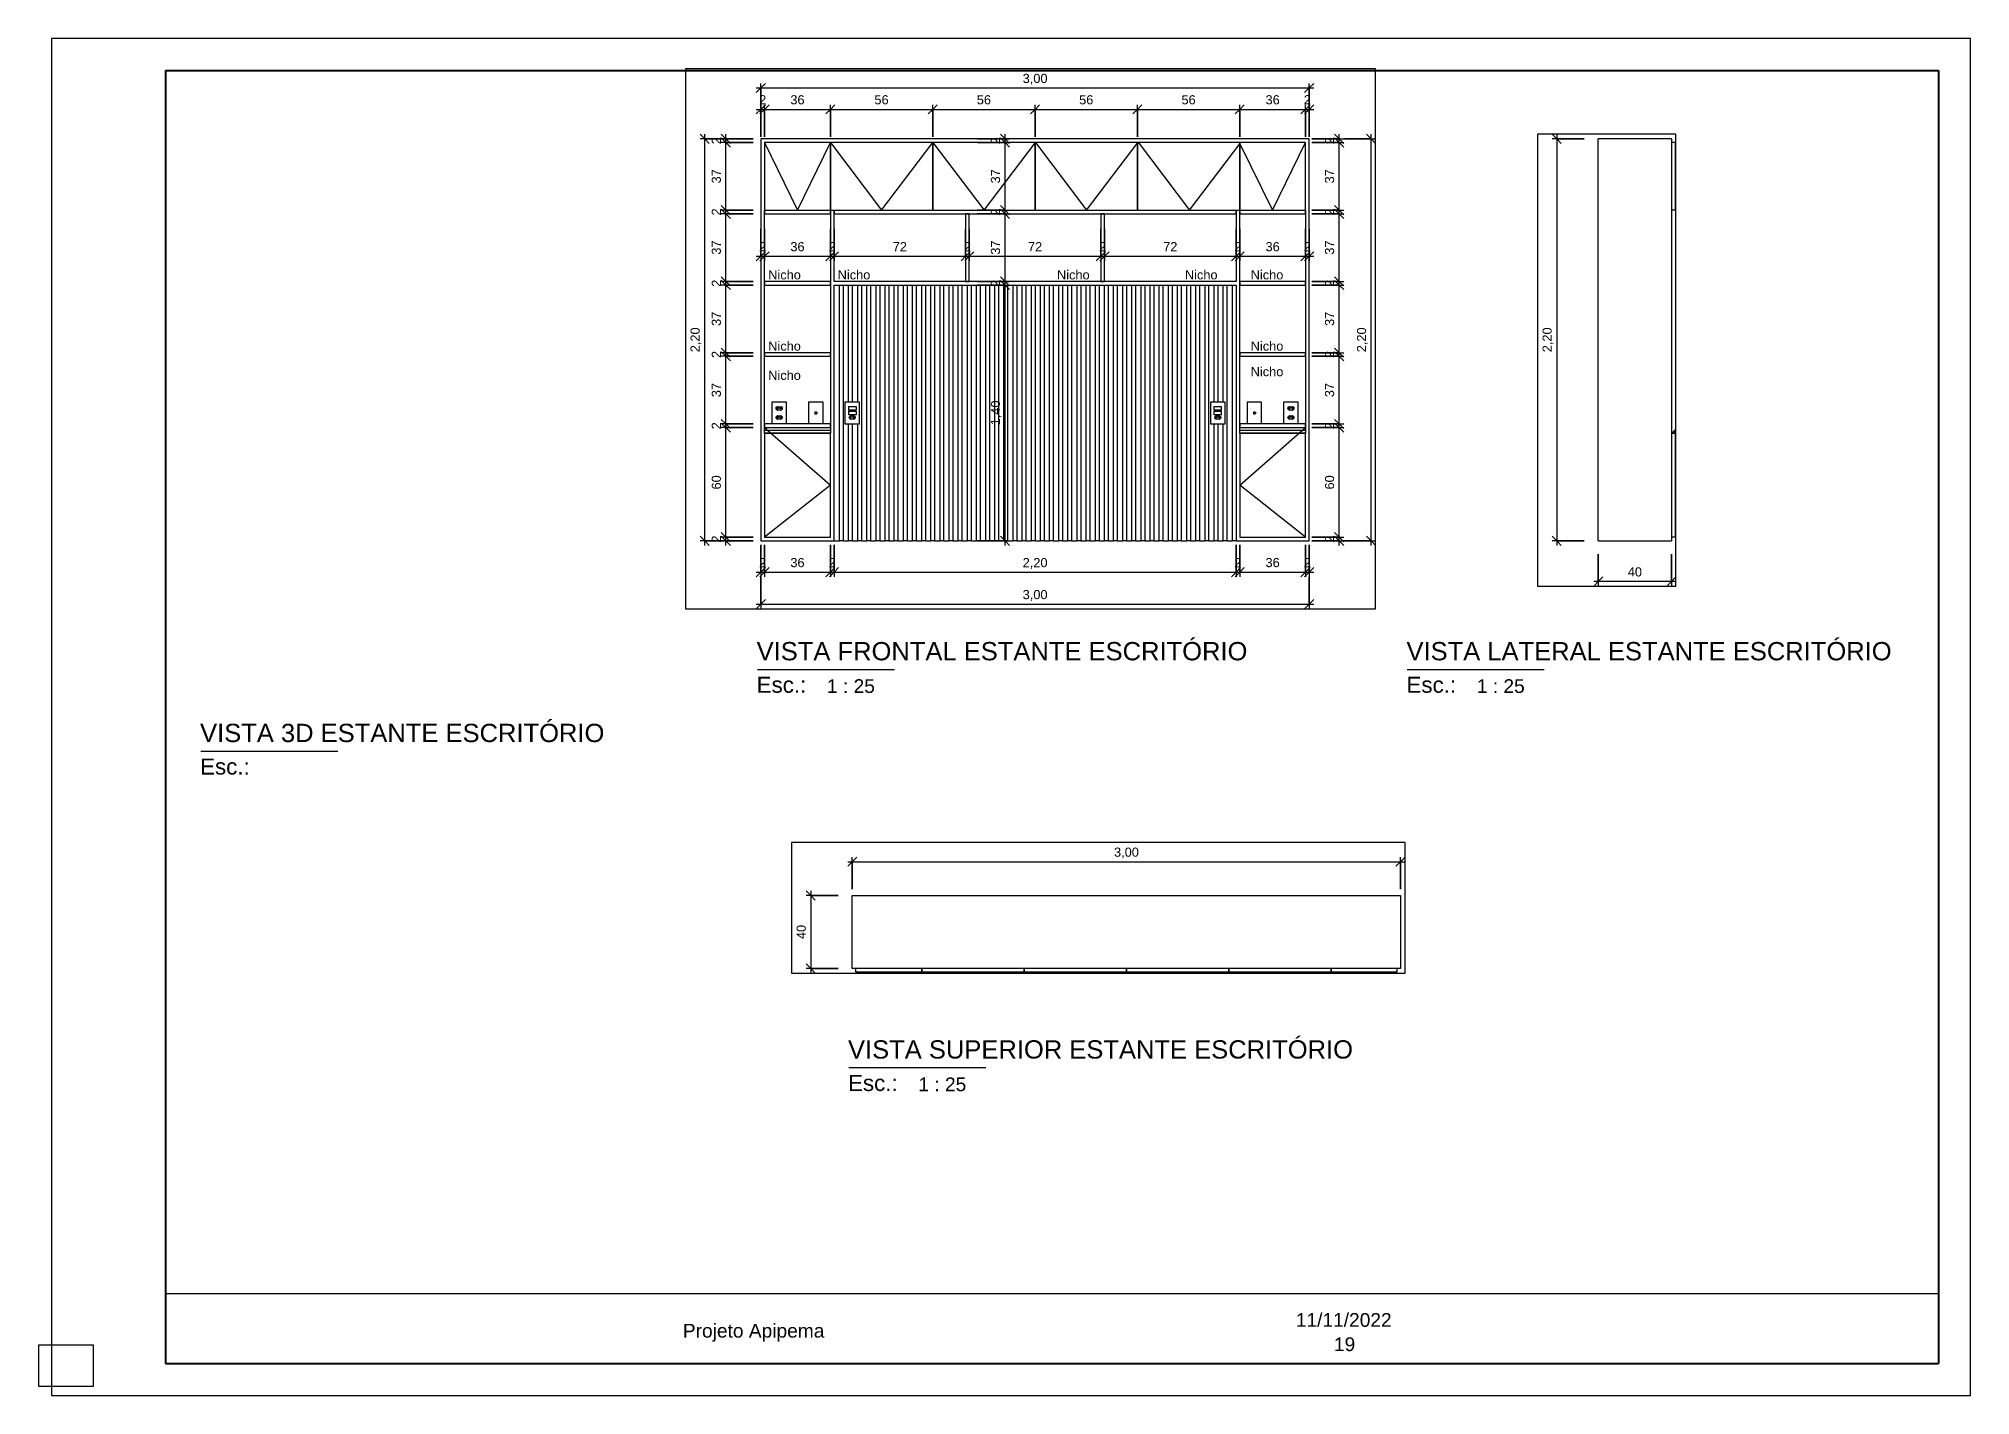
# Paper-space layout 'Layout1' of a CAD drawing. Header units: millimetres. Extents: x 0 to 423, y -2 to 295.
# The model-space entities are those that its viewports show. They can reach past a viewport. Long polylines and large blocks are cut down to what shows.
import ezdxf

# ---------------------------------------------------------------- set-up
doc = ezdxf.new("R2010")
doc.units = ezdxf.units.MM
doc.linetypes.add('Overhead', pattern=[3.96875, 2.38125, -1.5875])
for name, color, linetype, lineweight in [('A-ANNO-DIMS', 211, 'Continuous', 9), ('A-ANNO-DIMS-25', 211, 'Continuous', 9), ('A-FLOR-OVHD', 1, 'Overhead', 9), ('E-ELEC-FIXT', 91, 'Continuous', 9), ('G-ANNO-TEXT', 231, 'Continuous', 9), ('G-ANNO-TTLB', 6, 'Continuous', 9), ('G-ANNO-TTLB-MEDM', 33, 'Continuous', 25), ('G-ANNO-TTLB-THIN', 151, 'Continuous', 9), ('I-FURN', 30, 'Continuous', 9)]:
    doc.layers.add(name, color=color, linetype=linetype, lineweight=lineweight)
doc.layers.add('G-ANNO-NPLT', color=191, linetype='Continuous', plot=False)
doc.styles.add('@Arial Unicode MS', font='ARIALUNI.TTF', dxfattribs={"height": 50})
doc.styles.add('Arial', font='arial.ttf', dxfattribs={"height": 50})
doc.styles.add('Arial_1', font='arial.ttf', dxfattribs={"height": 3})
doc.styles.add('Arial_2', font='arial.ttf', dxfattribs={"height": 3.5})
doc.styles.add('Arial_3', font='arial.ttf', dxfattribs={"height": 4})
doc.dimstyles.new('CRT_-__Metros_-_Linha_de_chamada_3_5_mm', dxfattribs={"dimscale": 304.8, "dimtxt": 50.292243, "dimasz": 0.164042, "dimexe": 0.082021, "dimexo": 0.0625, "dimgap": 0.04101, "dimtad": 1, "dimdec": 0, "dimlfac": 0.1, "dimdsep": 46, "dimtxsty": '@Arial Unicode MS', "dimblk1": 'OBLIQUE', "dimblk2": 'OBLIQUE', "dimsah": 1, "dimcen": 0.09, "dimdle": 0.082021, "dimazin": 0, "dimtfac": 1, "dimtdec": 4, "dimtix": 1, "dimtmove": 0, "dimatfit": 3, "dimfxl": 0.492126, "dimfxlon": 1, "dimtvp": 1, "dimtolj": 1, "dimtzin": 0, "dimarcsym": 2})
doc.dimstyles.new('CRT_-__Metros_-_Linha_de_chamada_3_5_mm_1', dxfattribs={"dimscale": 304.8, "dimtxt": 50.292243, "dimasz": 0.164042, "dimexe": 0.082021, "dimexo": 0.0625, "dimgap": 0.04101, "dimtad": 1, "dimlfac": 0.001, "dimrnd": 0.01, "dimzin": 0, "dimdsep": 46, "dimtxsty": '@Arial Unicode MS', "dimblk1": 'OBLIQUE', "dimblk2": 'OBLIQUE', "dimsah": 1, "dimcen": 0.09, "dimdle": 0.082021, "dimazin": 0, "dimtfac": 1, "dimtdec": 4, "dimtix": 1, "dimtmove": 0, "dimatfit": 3, "dimfxl": 0.492126, "dimfxlon": 1, "dimtvp": 1, "dimtolj": 1, "dimtzin": 0, "dimarcsym": 2})
picture_1 = doc.add_image_def('image1.png', size_in_pixel=(4961, 196))

psp = doc.layouts.get("Layout1")

# ---------------------------------------------------------------- texts
at = {"layer": 'G-ANNO-TTLB', "attachment_point": 1}
for s, insert, char_height, width, style in [('VISTA FRONTAL ESTANTE ESCRITÓRIO', (157.15, 162.91), 4, 131.2362, 'Arial_3'), ('VISTA LATERAL ESTANTE ESCRITÓRIO', (299.38, 162.91), 4, 129.7932, 'Arial_3'), (' 1 : 25', (171.38, 154.77), 3, 14.4304, 'Arial_1'), (' 1 : 25', (313.61, 154.77), 3, 14.4304, 'Arial_1'), ('VISTA 3D ESTANTE ESCRITÓRIO', (35.34, 145.01), 4, 108.1476, 'Arial_3'), ('VISTA SUPERIOR ESTANTE ESCRITÓRIO', (177.15, 75.73), 4, 135.0843, 'Arial_3'), (' 1 : 25', (191.38, 67.59), 3, 14.4304, 'Arial_1'), ('Projeto Apipema', (141, 13.65), 3, 38.4008, 'Arial_1'), ('11/11/2022', (275.16, 16.01), 3, 25.9747, 'Arial_1'), ('19', (283.5, 10.69), 3, 5.7721, 'Arial_1')]:
    psp.add_mtext(s, dxfattribs=dict(at, insert=insert, char_height=char_height, width=width, style=style))

msp = doc.modelspace()

# ---------------------------------------------------------------- texts
at = {"layer": 'G-ANNO-TEXT', "color": 7, "char_height": 50, "width": 222.46828, "attachment_point": 1, "style": 'Arial'}
for insert in [(-5189.11, 1681.098), (-4809.11, 1681.098), (-3609.11, 1681.098), (-2909.11, 1681.098), (-2549.11, 1681.098), (-5189.11, 1291.098), (-2549.11, 1291.098), (-2549.11, 1151.098), (-5189.11, 1131.098)]:
    msp.add_mtext('Nicho', dxfattribs=dict(at, insert=insert))

# ---------------------------------------------------------------- blocks, each defined once
blk = doc.blocks.new('CRT_A3 métrico Paisagem - CRT_A3 métrico Paisagem-1077155-ESTANTE ESCRITÓRIO')
at = {"layer": 'G-ANNO-TTLB-MEDM'}
for p, q in [((27.79, 288), (27.79, 5)), ((27.79, 288), (415.79, 288)), ((415.79, 288), (415.79, 5)), ((27.79, 5), (415.79, 5))]:
    blk.add_line(p, q, dxfattribs=at)
at = {"layer": 'G-ANNO-TTLB-THIN'}
for p, q in [((2.79, 295), (2.79, -2)), ((422.79, 295), (2.79, 295)), ((422.79, -2), (422.79, 295)), ((2.79, -2), (422.79, -2))]:
    blk.add_line(p, q, dxfattribs=at)
at = {"layer": 'G-ANNO-TTLB'}
image = blk.add_image(picture_1, insert=(27.79, 5), size_in_units=(388.02, 15.33), dxfattribs=at)
image.dxf.flags = 7
blk = doc.blocks.new('Viewport - Título Horizontal-913277-ESTANTE ESCRITÓRIO')
at = {"layer": 'G-ANNO-TTLB'}
blk.add_line((4.19, 0.19), (34.19, 0.19), dxfattribs=at)
at = {"layer": 'G-ANNO-TTLB', "insert": (4.03, -1.42), "char_height": 3.5, "width": 13.4683, "attachment_point": 1, "style": 'Arial_2'}
blk.add_mtext('Esc.:', dxfattribs=at)
blk = doc.blocks.new('ESTANTE ESCRITORIO - ESTANTE ESCRITORIO-4505156-VISTA FRONTAL ESTANTE ESCRITÓRIO')
at = {"layer": 'I-FURN'}
for p, q in [((-11669.650772, 2400), (-11669.650772, 200)), ((-8669.650772, 2400), (-11669.650772, 2400)), ((-8669.650772, 200), (-8669.650772, 2400)), ((-11289.650772, 2380), (-11649.650772, 2380)), ((-11649.650772, 2380), (-11649.650772, 2010)), ((-11289.650772, 2010), (-11289.650772, 2380)), ((-10729.650772, 2380), (-11288.650772, 2380)), ((-11288.650772, 2380), (-11288.650772, 2010)), ((-10729.650772, 2010), (-10729.650772, 2380)), ((-10729.650772, 2380), (-10728.650772, 2380)), ((-10169.650772, 2380), (-10728.650772, 2380)), ((-10728.650772, 2380), (-10728.650772, 2010)), ((-10169.650772, 2010), (-10169.650772, 2380)), ((-10169.650772, 2380), (-10168.650772, 2380)), ((-10168.650772, 2380), (-10169.650772, 2380)), ((-9609.650772, 2380), (-10168.650772, 2380)), ((-10168.650772, 2380), (-10168.650772, 2010)), ((-9609.650772, 2010), (-9609.650772, 2380)), ((-9609.650772, 2380), (-9608.650772, 2380)), ((-9049.650772, 2380), (-9608.650772, 2380)), ((-9608.650772, 2380), (-9608.650772, 2010)), ((-9049.650772, 2010), (-9049.650772, 2380)), ((-8689.650772, 2380), (-9049.650772, 2380)), ((-9049.650772, 2380), (-9049.650772, 2010)), ((-8689.650772, 2010), (-8689.650772, 2380)), ((-11649.650772, 2010), (-11289.650772, 2010)), ((-11649.650772, 820), (-11649.650772, 2010)), ((-11649.650772, 2010), (-11649.650772, 1990)), ((-11289.650772, 2010), (-11289.650772, 820)), ((-11289.650772, 1990), (-11289.650772, 2010)), ((-11288.650772, 2010), (-10729.650772, 2010)), ((-11269.650772, 1620), (-11269.650772, 2010)), ((-11269.650772, 2010), (-11269.650772, 1990)), ((-10728.650772, 2010), (-10729.650772, 2010)), ((-10728.650772, 2010), (-10169.650772, 2010)), ((-10169.650772, 2010), (-10168.650772, 2010)), ((-10168.650772, 2010), (-10169.650772, 2010)), ((-10168.650772, 2010), (-9609.650772, 2010)), ((-9608.650772, 2010), (-9609.650772, 2010)), ((-9608.650772, 2010), (-9049.650772, 2010)), ((-9069.650772, 2010), (-9069.650772, 1620)), ((-9069.650772, 1990), (-9069.650772, 2010)), ((-9049.650772, 2010), (-8689.650772, 2010)), ((-9049.650772, 820), (-9049.650772, 2010)), ((-9049.650772, 2010), (-9049.650772, 1990)), ((-8689.650772, 2010), (-8689.650772, 820)), ((-8689.650772, 1990), (-8689.650772, 2010)), ((-11649.650772, 1990), (-11289.650772, 1990)), ((-11269.650772, 1990), (-9069.650772, 1990)), ((-10529.650772, 1990), (-10549.650772, 1990)), ((-10549.650772, 1990), (-10549.650772, 1620)), ((-10529.650772, 1620), (-10529.650772, 1990)), ((-9789.650772, 1990), (-9809.650772, 1990)), ((-9809.650772, 1990), (-9809.650772, 1620)), ((-9789.650772, 1620), (-9789.650772, 1990)), ((-9049.650772, 1990), (-8689.650772, 1990)), ((-11289.650772, 1620), (-11649.650772, 1620)), ((-11649.650772, 1620), (-11649.650772, 1600)), ((-11289.650772, 1600), (-11289.650772, 1620)), ((-9069.650772, 1620), (-11269.650772, 1620)), ((-10549.650772, 1620), (-10529.650772, 1620)), ((-9809.650772, 1620), (-9789.650772, 1620)), ((-8689.650772, 1620), (-9049.650772, 1620)), ((-9049.650772, 1620), (-9049.650772, 1600)), ((-8689.650772, 1600), (-8689.650772, 1620)), ((-11649.650772, 1600), (-11289.650772, 1600)), ((-11269.650772, 200), (-11269.650772, 1600)), ((-11269.650772, 1600), (-9069.650772, 1600)), ((-11239.650772, 200), (-11239.650772, 1600)), ((-11219.650772, 1600), (-11219.650772, 200)), ((-11189.650772, 960), (-11189.650772, 1600)), ((-11169.650772, 1600), (-11169.650772, 960)), ((-11139.650772, 960), (-11139.650772, 1600)), ((-11119.650772, 1600), (-11119.650772, 200)), ((-11089.650772, 200), (-11089.650772, 1600)), ((-11069.650772, 1600), (-11069.650772, 200)), ((-11039.650772, 200), (-11039.650772, 1600)), ((-11019.650772, 1600), (-11019.650772, 200)), ((-10989.650772, 200), (-10989.650772, 1600)), ((-10969.650772, 1600), (-10969.650772, 200)), ((-10939.650772, 200), (-10939.650772, 1600)), ((-10919.650772, 1600), (-10919.650772, 200)), ((-10889.650772, 200), (-10889.650772, 1600)), ((-10869.650772, 1600), (-10869.650772, 200)), ((-10839.650772, 200), (-10839.650772, 1600)), ((-10819.650772, 1600), (-10819.650772, 200)), ((-10789.650772, 200), (-10789.650772, 1600)), ((-10769.650772, 1600), (-10769.650772, 200)), ((-10739.650772, 200), (-10739.650772, 1600)), ((-10719.650772, 1600), (-10719.650772, 200)), ((-10689.650772, 200), (-10689.650772, 1600)), ((-10669.650772, 1600), (-10669.650772, 200)), ((-10639.650772, 200), (-10639.650772, 1600)), ((-10619.650772, 1600), (-10619.650772, 200)), ((-10589.650772, 200), (-10589.650772, 1600)), ((-10569.650772, 1600), (-10569.650772, 200)), ((-10539.650772, 200), (-10539.650772, 1600)), ((-10519.650772, 1600), (-10519.650772, 200)), ((-10489.650772, 200), (-10489.650772, 1600)), ((-10469.650772, 1600), (-10469.650772, 200)), ((-10439.650772, 200), (-10439.650772, 1600)), ((-10419.650772, 1600), (-10419.650772, 200)), ((-10389.650772, 200), (-10389.650772, 1600)), ((-10369.650772, 1600), (-10369.650772, 200)), ((-10339.650772, 200), (-10339.650772, 1600)), ((-10319.650772, 1600), (-10319.650772, 200)), ((-10289.650772, 200), (-10289.650772, 1600)), ((-10269.650772, 1600), (-10269.650772, 200)), ((-10239.650772, 200), (-10239.650772, 1600)), ((-10219.650772, 1600), (-10219.650772, 200)), ((-10189.650772, 200), (-10189.650772, 1600)), ((-10169.650772, 1600), (-10169.650772, 200)), ((-10139.650772, 200), (-10139.650772, 1600)), ((-10119.650772, 1600), (-10119.650772, 200)), ((-10089.650772, 200), (-10089.650772, 1600)), ((-10069.650772, 1600), (-10069.650772, 200)), ((-10039.650772, 200), (-10039.650772, 1600)), ((-10019.650772, 1600), (-10019.650772, 200)), ((-9989.650772, 200), (-9989.650772, 1600)), ((-9969.650772, 1600), (-9969.650772, 200)), ((-9939.650772, 200), (-9939.650772, 1600)), ((-9919.650772, 1600), (-9919.650772, 200)), ((-9889.650772, 200), (-9889.650772, 1600)), ((-9869.650772, 1600), (-9869.650772, 200)), ((-9839.650772, 200), (-9839.650772, 1600)), ((-9819.650772, 1600), (-9819.650772, 200)), ((-9789.650772, 200), (-9789.650772, 1600)), ((-9769.650772, 1600), (-9769.650772, 200)), ((-9739.650772, 200), (-9739.650772, 1600)), ((-9719.650772, 1600), (-9719.650772, 200)), ((-9689.650772, 200), (-9689.650772, 1600)), ((-9669.650772, 1600), (-9669.650772, 200)), ((-9639.650772, 200), (-9639.650772, 1600)), ((-9619.650772, 1600), (-9619.650772, 200)), ((-9589.650772, 200), (-9589.650772, 1600)), ((-9569.650772, 1600), (-9569.650772, 200)), ((-9539.650772, 200), (-9539.650772, 1600)), ((-9519.650772, 1600), (-9519.650772, 200)), ((-9489.650772, 200), (-9489.650772, 1600)), ((-9469.650772, 1600), (-9469.650772, 200)), ((-9439.650772, 200), (-9439.650772, 1600)), ((-9419.650772, 1600), (-9419.650772, 200)), ((-9389.650772, 200), (-9389.650772, 1600)), ((-9369.650772, 1600), (-9369.650772, 200)), ((-9339.650772, 200), (-9339.650772, 1600)), ((-9319.650772, 1600), (-9319.650772, 200)), ((-9289.650772, 200), (-9289.650772, 1600)), ((-9269.650772, 1600), (-9269.650772, 200)), ((-9239.650772, 200), (-9239.650772, 1600)), ((-9219.650772, 1600), (-9219.650772, 200)), ((-9189.650772, 960), (-9189.650772, 1600)), ((-9169.650772, 1600), (-9169.650772, 960)), ((-9139.650772, 960), (-9139.650772, 1600)), ((-9119.650772, 1600), (-9119.650772, 200)), ((-9089.650772, 200), (-9089.650772, 1600)), ((-9069.650772, 1600), (-9069.650772, 200)), ((-9049.650772, 1600), (-8689.650772, 1600)), ((-11289.650772, 1230), (-11649.650772, 1230)), ((-11649.650772, 1230), (-11649.650772, 1210)), ((-11289.650772, 1210), (-11289.650772, 1230)), ((-8689.650772, 1230), (-9049.650772, 1230)), ((-9049.650772, 1230), (-9049.650772, 1210)), ((-8689.650772, 1210), (-8689.650772, 1230)), ((-11649.650772, 1210), (-11289.650772, 1210)), ((-9049.650772, 1210), (-8689.650772, 1210)), ((-11289.650772, 840), (-11649.650772, 840)), ((-11649.650772, 840), (-11649.650772, 820)), ((-11289.650772, 820), (-11289.650772, 840)), ((-11189.650772, 200), (-11189.650772, 840)), ((-11169.650772, 840), (-11169.650772, 200)), ((-11139.650772, 200), (-11139.650772, 840)), ((-9189.650772, 200), (-9189.650772, 840)), ((-9169.650772, 840), (-9169.650772, 200)), ((-9139.650772, 200), (-9139.650772, 840)), ((-8689.650772, 840), (-9049.650772, 840)), ((-9049.650772, 840), (-9049.650772, 820)), ((-8689.650772, 820), (-8689.650772, 840)), ((-11649.650772, 805), (-11649.650772, 820)), ((-11649.650772, 820), (-11289.650772, 820)), ((-11289.650772, 820), (-11289.650772, 805)), ((-9049.650772, 805), (-9049.650772, 820)), ((-9049.650772, 820), (-8689.650772, 820)), ((-8689.650772, 820), (-8689.650772, 805)), ((-11649.650772, 790), (-11649.650772, 805)), ((-11649.650772, 805), (-11289.650772, 805)), ((-11289.650772, 805), (-11289.650772, 790)), ((-9049.650772, 790), (-9049.650772, 805)), ((-9049.650772, 805), (-8689.650772, 805)), ((-8689.650772, 805), (-8689.650772, 790)), ((-11289.650772, 790), (-11649.650772, 790)), ((-11649.650772, 790), (-11649.650772, 220)), ((-11649.650772, 790), (-11289.650772, 790)), ((-11289.650772, 220), (-11289.650772, 790)), ((-8689.650772, 790), (-9049.650772, 790)), ((-9049.650772, 790), (-9049.650772, 220)), ((-9049.650772, 790), (-8689.650772, 790)), ((-8689.650772, 220), (-8689.650772, 790)), ((-11649.650772, 220), (-11289.650772, 220)), ((-9049.650772, 220), (-8689.650772, 220)), ((-11669.650772, 200), (-11269.650772, 200)), ((-11269.650772, 200), (-11239.650772, 200)), ((-11219.650772, 200), (-11239.650772, 200)), ((-11219.650772, 200), (-11189.650772, 200)), ((-11169.650772, 200), (-11189.650772, 200)), ((-11169.650772, 200), (-11139.650772, 200)), ((-11119.650772, 200), (-11139.650772, 200)), ((-11119.650772, 200), (-11089.650772, 200)), ((-11069.650772, 200), (-11089.650772, 200)), ((-11069.650772, 200), (-11039.650772, 200)), ((-11019.650772, 200), (-11039.650772, 200)), ((-11019.650772, 200), (-10989.650772, 200)), ((-10969.650772, 200), (-10989.650772, 200)), ((-10969.650772, 200), (-10939.650772, 200)), ((-10919.650772, 200), (-10939.650772, 200)), ((-10919.650772, 200), (-10889.650772, 200)), ((-10869.650772, 200), (-10889.650772, 200)), ((-10869.650772, 200), (-10839.650772, 200)), ((-10819.650772, 200), (-10839.650772, 200)), ((-10819.650772, 200), (-10789.650772, 200)), ((-10769.650772, 200), (-10789.650772, 200)), ((-10769.650772, 200), (-10739.650772, 200)), ((-10719.650772, 200), (-10739.650772, 200)), ((-10719.650772, 200), (-10689.650772, 200)), ((-10669.650772, 200), (-10689.650772, 200)), ((-10669.650772, 200), (-10639.650772, 200)), ((-10619.650772, 200), (-10639.650772, 200)), ((-10619.650772, 200), (-10589.650772, 200)), ((-10569.650772, 200), (-10589.650772, 200)), ((-10569.650772, 200), (-10539.650772, 200)), ((-10519.650772, 200), (-10539.650772, 200)), ((-10519.650772, 200), (-10489.650772, 200)), ((-10469.650772, 200), (-10489.650772, 200)), ((-10469.650772, 200), (-10439.650772, 200)), ((-10419.650772, 200), (-10439.650772, 200)), ((-10419.650772, 200), (-10389.650772, 200)), ((-10369.650772, 200), (-10389.650772, 200)), ((-10369.650772, 200), (-10339.650772, 200)), ((-10319.650772, 200), (-10339.650772, 200)), ((-10319.650772, 200), (-10289.650772, 200)), ((-10269.650772, 200), (-10289.650772, 200)), ((-10269.650772, 200), (-10239.650772, 200)), ((-10219.650772, 200), (-10239.650772, 200)), ((-10219.650772, 200), (-10189.650772, 200)), ((-10169.650772, 200), (-10189.650772, 200)), ((-10169.650772, 200), (-10139.650772, 200)), ((-10119.650772, 200), (-10139.650772, 200)), ((-10119.650772, 200), (-10089.650772, 200)), ((-10069.650772, 200), (-10089.650772, 200)), ((-10069.650772, 200), (-10039.650772, 200)), ((-10019.650772, 200), (-10039.650772, 200)), ((-10019.650772, 200), (-9989.650772, 200)), ((-9969.650772, 200), (-9989.650772, 200)), ((-9969.650772, 200), (-9939.650772, 200)), ((-9919.650772, 200), (-9939.650772, 200)), ((-9919.650772, 200), (-9889.650772, 200)), ((-9869.650772, 200), (-9889.650772, 200)), ((-9869.650772, 200), (-9839.650772, 200)), ((-9819.650772, 200), (-9839.650772, 200)), ((-9819.650772, 200), (-9789.650772, 200)), ((-9769.650772, 200), (-9789.650772, 200)), ((-9769.650772, 200), (-9739.650772, 200)), ((-9719.650772, 200), (-9739.650772, 200)), ((-9719.650772, 200), (-9689.650772, 200)), ((-9669.650772, 200), (-9689.650772, 200)), ((-9669.650772, 200), (-9639.650772, 200)), ((-9619.650772, 200), (-9639.650772, 200)), ((-9619.650772, 200), (-9589.650772, 200)), ((-9569.650772, 200), (-9589.650772, 200)), ((-9569.650772, 200), (-9539.650772, 200)), ((-9519.650772, 200), (-9539.650772, 200)), ((-9519.650772, 200), (-9489.650772, 200)), ((-9469.650772, 200), (-9489.650772, 200)), ((-9469.650772, 200), (-9439.650772, 200)), ((-9419.650772, 200), (-9439.650772, 200)), ((-9419.650772, 200), (-9389.650772, 200)), ((-9369.650772, 200), (-9389.650772, 200)), ((-9369.650772, 200), (-9339.650772, 200)), ((-9319.650772, 200), (-9339.650772, 200)), ((-9319.650772, 200), (-9289.650772, 200)), ((-9269.650772, 200), (-9289.650772, 200)), ((-9269.650772, 200), (-9239.650772, 200)), ((-9219.650772, 200), (-9239.650772, 200)), ((-9219.650772, 200), (-9189.650772, 200)), ((-9169.650772, 200), (-9189.650772, 200)), ((-9169.650772, 200), (-9139.650772, 200)), ((-9119.650772, 200), (-9139.650772, 200)), ((-9119.650772, 200), (-9089.650772, 200)), ((-9069.650772, 200), (-9089.650772, 200)), ((-9069.650772, 200), (-8669.650772, 200))]:
    blk.add_line(p, q, dxfattribs=at)
blk = doc.blocks.new('CRT_Tomadas e Interruptores - Tomada 10A 2s-4754221-VISTA FRONTAL ESTANTE ESCRITÓRIO')
at = {"layer": 'E-ELEC-FIXT'}
for p, q in [((-8729.65, 960), (-8809.65, 960)), ((-8809.65, 960), (-8809.65, 840)), ((-8729.65, 840), (-8729.65, 960)), ((-8787.27, 927.12), (-8781.61, 932.79)), ((-8778.07, 934.25), (-8761.23, 934.25)), ((-8757.69, 932.79), (-8752.03, 927.12)), ((-8781.61, 917.21), (-8787.27, 922.88)), ((-8752.03, 922.88), (-8757.69, 917.21)), ((-8761.23, 915.75), (-8778.07, 915.75)), ((-8787.27, 877.12), (-8781.61, 882.79)), ((-8778.07, 884.25), (-8761.23, 884.25)), ((-8757.69, 882.79), (-8752.03, 877.12)), ((-8781.61, 867.21), (-8787.27, 872.88)), ((-8752.03, 872.88), (-8757.69, 867.21)), ((-8761.23, 865.75), (-8778.07, 865.75))]:
    blk.add_line(p, q, dxfattribs=at)
for centre, radius, start, end in [((-8778.07, 929.25), 5, 90, 135), ((-8761.23, 929.25), 5, 45, 90), ((-8785.15, 925), 3, 135, 225), ((-8779.15, 925), 2, 0, 180), ((-8779.15, 925), 2, 180, 0), ((-8769.65, 928), 2, 0, 180), ((-8769.65, 928), 2, 180, 0), ((-8760.15, 925), 2, 0, 180), ((-8760.15, 925), 2, 180, 0), ((-8754.15, 925), 3, 315, 45), ((-8778.07, 920.75), 5, 225, 270), ((-8761.23, 920.75), 5, 270, 315), ((-8778.07, 879.25), 5, 90, 135), ((-8769.65, 878), 2, 0, 180), ((-8761.23, 879.25), 5, 45, 90), ((-8785.15, 875), 3, 135, 225), ((-8779.15, 875), 2, 0, 180), ((-8779.15, 875), 2, 180, 0), ((-8769.65, 878), 2, 180, 0), ((-8760.15, 875), 2, 0, 180), ((-8760.15, 875), 2, 180, 0), ((-8754.15, 875), 3, 315, 45), ((-8778.07, 870.75), 5, 225, 270), ((-8761.23, 870.75), 5, 270, 315)]:
    blk.add_arc(centre, radius, start, end, dxfattribs=at)
blk = doc.blocks.new('CRT_Tomadas e Interruptores - Tomada 10A 2s-4754277-VISTA FRONTAL ESTANTE ESCRITÓRIO')
at = {"layer": 'E-ELEC-FIXT'}
for p, q in [((-11609.65, 960), (-11609.65, 840)), ((-11529.65, 960), (-11609.65, 960)), ((-11529.65, 840), (-11529.65, 960)), ((-11587.27, 927.12), (-11581.61, 932.79)), ((-11578.07, 934.25), (-11561.23, 934.25)), ((-11557.69, 932.79), (-11552.03, 927.12)), ((-11581.61, 917.21), (-11587.27, 922.88)), ((-11552.03, 922.88), (-11557.69, 917.21)), ((-11561.23, 915.75), (-11578.07, 915.75)), ((-11587.27, 877.12), (-11581.61, 882.79)), ((-11578.07, 884.25), (-11561.23, 884.25)), ((-11557.69, 882.79), (-11552.03, 877.12)), ((-11581.61, 867.21), (-11587.27, 872.88)), ((-11552.03, 872.88), (-11557.69, 867.21)), ((-11561.23, 865.75), (-11578.07, 865.75))]:
    blk.add_line(p, q, dxfattribs=at)
for centre, radius, start, end in [((-11578.07, 929.25), 5, 90, 135), ((-11561.23, 929.25), 5, 45, 90), ((-11585.15, 925), 3, 135, 225), ((-11579.15, 925), 2, 360, 180), ((-11579.15, 925), 2, 180, 360), ((-11569.65, 928), 2, 360, 180), ((-11569.65, 928), 2, 180, 360), ((-11560.15, 925), 2, 360, 180), ((-11560.15, 925), 2, 180, 360), ((-11554.15, 925), 3, 315, 45), ((-11578.07, 920.75), 5, 225, 270), ((-11561.23, 920.75), 5, 270, 315), ((-11578.07, 879.25), 5, 90, 135), ((-11569.65, 878), 2, 360, 180), ((-11561.23, 879.25), 5, 45, 90), ((-11585.15, 875), 3, 135, 225), ((-11579.15, 875), 2, 360, 180), ((-11579.15, 875), 2, 180, 360), ((-11569.65, 878), 2, 180, 360), ((-11560.15, 875), 2, 360, 180), ((-11560.15, 875), 2, 180, 360), ((-11554.15, 875), 3, 315, 45), ((-11578.07, 870.75), 5, 225, 270), ((-11561.23, 870.75), 5, 270, 315)]:
    blk.add_arc(centre, radius, start, end, dxfattribs=at)
blk = doc.blocks.new('CRT_Tomadas e Interruptores - Interruptor 2s _ Tomada 10A 1s-4797650-VISTA FRONTAL ESTANTE ESCRITÓRIO')
at = {"layer": 'E-ELEC-FIXT'}
for p, q in [((-11129.65, 960), (-11209.65, 960)), ((-11209.65, 960), (-11209.65, 840)), ((-11129.65, 840), (-11129.65, 960)), ((-11190.15, 935), (-11149.15, 935)), ((-11190.15, 935), (-11190.15, 915)), ((-11149.15, 935), (-11149.15, 915)), ((-11149.15, 915), (-11190.15, 915)), ((-11190.15, 910), (-11149.15, 910)), ((-11190.15, 910), (-11190.15, 890)), ((-11149.15, 910), (-11149.15, 890)), ((-11149.15, 890), (-11190.15, 890)), ((-11187.27, 877.12), (-11181.61, 882.79)), ((-11178.07, 884.25), (-11161.23, 884.25)), ((-11157.69, 882.79), (-11152.03, 877.12)), ((-11181.61, 867.21), (-11187.27, 872.88)), ((-11152.03, 872.88), (-11157.69, 867.21)), ((-11161.23, 865.75), (-11178.07, 865.75)), ((-11209.65, 840), (-11129.65, 840))]:
    blk.add_line(p, q, dxfattribs=at)
for centre, radius, start, end in [((-11178.07, 879.25), 5, 90, 135), ((-11169.65, 878), 2, 0, 180), ((-11161.23, 879.25), 5, 45, 90), ((-11185.15, 875), 3, 135, 225), ((-11179.15, 875), 2, 0, 180), ((-11179.15, 875), 2, 180, 0), ((-11169.65, 878), 2, 180, 0), ((-11160.15, 875), 2, 0, 180), ((-11160.15, 875), 2, 180, 0), ((-11154.15, 875), 3, 315, 45), ((-11178.07, 870.75), 5, 225, 270), ((-11161.23, 870.75), 5, 270, 315)]:
    blk.add_arc(centre, radius, start, end, dxfattribs=at)
blk = doc.blocks.new('CRT_Tomadas e Interruptores - Interruptor 2s _ Tomada 10A 1s-4797653-VISTA FRONTAL ESTANTE ESCRITÓRIO')
at = {"layer": 'E-ELEC-FIXT'}
for p, q in [((-9209.65, 960), (-9209.65, 840)), ((-9129.65, 960), (-9209.65, 960)), ((-9129.65, 840), (-9129.65, 960)), ((-9190.15, 935), (-9149.15, 935)), ((-9190.15, 915), (-9190.15, 935)), ((-9149.15, 915), (-9149.15, 935)), ((-9149.15, 915), (-9190.15, 915)), ((-9190.15, 910), (-9149.15, 910)), ((-9190.15, 890), (-9190.15, 910)), ((-9149.15, 890), (-9149.15, 910)), ((-9149.15, 890), (-9190.15, 890)), ((-9187.27, 877.12), (-9181.61, 882.79)), ((-9178.07, 884.25), (-9161.23, 884.25)), ((-9157.69, 882.79), (-9152.03, 877.12)), ((-9181.61, 867.21), (-9187.27, 872.88)), ((-9152.03, 872.88), (-9157.69, 867.21)), ((-9161.23, 865.75), (-9178.07, 865.75)), ((-9209.65, 840), (-9129.65, 840))]:
    blk.add_line(p, q, dxfattribs=at)
for centre, radius, start, end in [((-9178.07, 879.25), 5, 90, 135), ((-9169.65, 878), 2, 360, 180), ((-9161.23, 879.25), 5, 45, 90), ((-9185.15, 875), 3, 135, 225), ((-9179.15, 875), 2, 360, 180), ((-9179.15, 875), 2, 180, 360), ((-9169.65, 878), 2, 180, 360), ((-9160.15, 875), 2, 360, 180), ((-9160.15, 875), 2, 180, 360), ((-9154.15, 875), 3, 315, 45), ((-9178.07, 870.75), 5, 225, 270), ((-9161.23, 870.75), 5, 270, 315)]:
    blk.add_arc(centre, radius, start, end, dxfattribs=at)
blk = doc.blocks.new('CRT_Tomadas e Interruptores - Rede-4813327-VISTA FRONTAL ESTANTE ESCRITÓRIO')
at = {"layer": 'E-ELEC-FIXT'}
for p, q in [((-8929.650772, 960), (-9009.650772, 960)), ((-9009.650772, 960), (-9009.650772, 840)), ((-8929.650772, 840), (-8929.650772, 960)), ((-8973.150772, 893), (-8973.150772, 907)), ((-8973.150772, 907), (-8966.150772, 907)), ((-8966.150772, 907), (-8966.150772, 903.5)), ((-8966.150772, 903.5), (-8964.150772, 903.5)), ((-8964.150772, 903.5), (-8964.150772, 896.5)), ((-8964.150772, 896.5), (-8966.150772, 896.5)), ((-8966.150772, 896.5), (-8966.150772, 893)), ((-8966.150772, 893), (-8973.150772, 893))]:
    blk.add_line(p, q, dxfattribs=at)
blk = doc.blocks.new('ESTANTE ESCRITORIO - ESTANTE ESCRITORIO-4505156-VISTA LATERAL ESTANTE ESCRITÓRIO')
at = {"layer": 'I-FURN'}
for p, q in [((-2384.62, 200), (-2384.62, 2400)), ((-1984.62, 2400), (-2384.62, 2400)), ((-1984.62, 2400), (-1984.62, 200)), ((-1964.62, 2380), (-1984.62, 2380)), ((-1964.62, 2380), (-1964.62, 2010)), ((-1964.62, 2010), (-1984.62, 2010)), ((-1982.62, 820), (-1984.62, 820)), ((-1982.62, 791.5), (-1982.62, 820)), ((-1966.62, 805), (-1980.12, 791.5)), ((-1964.62, 805), (-1966.62, 805)), ((-1964.62, 790), (-1964.62, 805)), ((-1964.62, 790), (-1984.62, 790)), ((-1984.62, 790), (-1964.62, 790)), ((-1980.12, 791.5), (-1982.62, 791.5)), ((-1964.62, 790), (-1964.62, 220)), ((-1964.62, 220), (-1984.62, 220)), ((-2384.62, 200), (-1984.62, 200))]:
    blk.add_line(p, q, dxfattribs=at)
blk = doc.blocks.new('ESTANTE ESCRITORIO - ESTANTE ESCRITORIO-4505156-VISTA SUPERIOR ESTANTE ESCRITÓRIO')
at = {"layer": 'I-FURN'}
for p, q in [((-11669.65, 2384.62), (-8669.65, 2384.62)), ((-11669.65, 1984.62), (-11669.65, 2384.62)), ((-8669.65, 2384.62), (-8669.65, 1984.62)), ((-8669.65, 1984.62), (-11669.65, 1984.62)), ((-11649.65, 1964.62), (-11649.65, 1984.62)), ((-11289.65, 1984.62), (-11289.65, 1964.62)), ((-11288.65, 1964.62), (-11288.65, 1984.62)), ((-10729.65, 1984.62), (-10729.65, 1964.62)), ((-10728.65, 1964.62), (-10728.65, 1984.62)), ((-10169.65, 1984.62), (-10169.65, 1964.62)), ((-10168.65, 1964.62), (-10168.65, 1984.62)), ((-9609.65, 1984.62), (-9609.65, 1964.62)), ((-9608.65, 1964.62), (-9608.65, 1984.62)), ((-9049.65, 1984.62), (-9049.65, 1964.62)), ((-9049.65, 1964.62), (-9049.65, 1984.62)), ((-8689.65, 1984.62), (-8689.65, 1964.62)), ((-11289.65, 1964.62), (-11649.65, 1964.62)), ((-10729.65, 1964.62), (-11288.65, 1964.62)), ((-10169.65, 1964.62), (-10728.65, 1964.62)), ((-9609.65, 1964.62), (-10168.65, 1964.62)), ((-9049.65, 1964.62), (-9608.65, 1964.62)), ((-8689.65, 1964.62), (-9049.65, 1964.62))]:
    blk.add_line(p, q, dxfattribs=at)
blk = doc.blocks.new('DIMBLOCK1-VISTA FRONTAL ESTANTE ESCRITÓRIO')
at = {"layer": 'A-ANNO-DIMS-25', "lineweight": 18}
for p, q in [((-5420.92, 220), (-5445.92, 245)), ((-5420.92, 200), (-5445.92, 225)), ((-5420.92, 220), (-5395.92, 195)), ((-5420.92, 200), (-5395.92, 175))]:
    blk.add_line(p, q, dxfattribs=at)
at = {"layer": 'A-ANNO-DIMS-25'}
for p, q in [((-5270.92, 220), (-5445.92, 220)), ((-5420.92, 175), (-5420.92, 220)), ((-5420.92, 220), (-5270.92, 220)), ((-5270.92, 200), (-5445.92, 200)), ((-5420.92, 200), (-5270.92, 200))]:
    blk.add_line(p, q, dxfattribs=at)
at = {"layer": 'A-ANNO-DIMS-25', "color": 0, "insert": (-5498.32, 190.64), "char_height": 50, "width": 46.4683, "attachment_point": 1, "rotation": 90, "line_spacing_factor": 1.117605, "style": '@Arial Unicode MS'}
blk.add_mtext('2', dxfattribs=at)
blk = doc.blocks.new('_Oblique')
at = {"color": 0, "linetype": 'ByBlock', "lineweight": -2}
blk.add_line((-0.5, -0.5), (0.5, 0.5), dxfattribs=at)
blk = doc.blocks.new('DIMBLOCK2-VISTA FRONTAL ESTANTE ESCRITÓRIO')
at = {"layer": 'A-ANNO-DIMS-25', "lineweight": 18}
for p, q in [((-5420.92, 820), (-5445.92, 845)), ((-5420.92, 820), (-5395.92, 795)), ((-5420.92, 220), (-5445.92, 245)), ((-5420.92, 220), (-5395.92, 195))]:
    blk.add_line(p, q, dxfattribs=at)
at = {"layer": 'A-ANNO-DIMS-25'}
for p, q in [((-5270.92, 820), (-5445.92, 820)), ((-5420.92, 220), (-5420.92, 820)), ((-5420.92, 820), (-5270.92, 820)), ((-5270.92, 220), (-5445.92, 220)), ((-5420.92, 220), (-5270.92, 220))]:
    blk.add_line(p, q, dxfattribs=at)
at = {"layer": 'A-ANNO-DIMS-25', "color": 0, "insert": (-5498.32, 481.28), "char_height": 50, "width": 92.9366, "attachment_point": 1, "rotation": 90, "line_spacing_factor": 1.117605, "style": '@Arial Unicode MS'}
blk.add_mtext('60', dxfattribs=at)
blk = doc.blocks.new('DIMBLOCK3-VISTA FRONTAL ESTANTE ESCRITÓRIO')
at = {"layer": 'A-ANNO-DIMS-25', "lineweight": 18}
for p, q in [((-5420.92, 840), (-5445.92, 865)), ((-5420.92, 820), (-5445.92, 845)), ((-5420.92, 840), (-5395.92, 815)), ((-5420.92, 820), (-5395.92, 795))]:
    blk.add_line(p, q, dxfattribs=at)
at = {"layer": 'A-ANNO-DIMS-25'}
for p, q in [((-5270.92, 840), (-5445.92, 840)), ((-5420.92, 820), (-5420.92, 840)), ((-5420.92, 840), (-5270.92, 840)), ((-5270.92, 820), (-5445.92, 820)), ((-5420.92, 820), (-5270.92, 820))]:
    blk.add_line(p, q, dxfattribs=at)
at = {"layer": 'A-ANNO-DIMS-25', "color": 0, "insert": (-5498.32, 810.64), "char_height": 50, "width": 46.4683, "attachment_point": 1, "rotation": 90, "line_spacing_factor": 1.117605, "style": '@Arial Unicode MS'}
blk.add_mtext('2', dxfattribs=at)
blk = doc.blocks.new('DIMBLOCK4-VISTA FRONTAL ESTANTE ESCRITÓRIO')
at = {"layer": 'A-ANNO-DIMS-25', "lineweight": 18}
for p, q in [((-5420.92, 1210), (-5445.92, 1235)), ((-5420.92, 1210), (-5395.92, 1185)), ((-5420.92, 840), (-5445.92, 865)), ((-5420.92, 840), (-5395.92, 815))]:
    blk.add_line(p, q, dxfattribs=at)
at = {"layer": 'A-ANNO-DIMS-25'}
for p, q in [((-5270.92, 1210), (-5445.92, 1210)), ((-5420.92, 840), (-5420.92, 1210)), ((-5420.92, 1210), (-5270.92, 1210)), ((-5270.92, 840), (-5445.92, 840)), ((-5420.92, 840), (-5270.92, 840))]:
    blk.add_line(p, q, dxfattribs=at)
at = {"layer": 'A-ANNO-DIMS-25', "color": 0, "insert": (-5498.32, 986.28), "char_height": 50, "width": 92.9366, "attachment_point": 1, "rotation": 90, "line_spacing_factor": 1.117605, "style": '@Arial Unicode MS'}
blk.add_mtext('37', dxfattribs=at)
blk = doc.blocks.new('DIMBLOCK5-VISTA FRONTAL ESTANTE ESCRITÓRIO')
at = {"layer": 'A-ANNO-DIMS-25', "lineweight": 18}
for p, q in [((-5420.92, 1230), (-5445.92, 1255)), ((-5420.92, 1210), (-5445.92, 1235)), ((-5420.92, 1230), (-5395.92, 1205)), ((-5420.92, 1210), (-5395.92, 1185))]:
    blk.add_line(p, q, dxfattribs=at)
at = {"layer": 'A-ANNO-DIMS-25'}
for p, q in [((-5270.92, 1230), (-5445.92, 1230)), ((-5420.92, 1210), (-5420.92, 1230)), ((-5420.92, 1230), (-5270.92, 1230)), ((-5270.92, 1210), (-5445.92, 1210)), ((-5420.92, 1210), (-5270.92, 1210))]:
    blk.add_line(p, q, dxfattribs=at)
at = {"layer": 'A-ANNO-DIMS-25', "color": 0, "insert": (-5498.32, 1200.64), "char_height": 50, "width": 46.4683, "attachment_point": 1, "rotation": 90, "line_spacing_factor": 1.117605, "style": '@Arial Unicode MS'}
blk.add_mtext('2', dxfattribs=at)
blk = doc.blocks.new('DIMBLOCK6-VISTA FRONTAL ESTANTE ESCRITÓRIO')
at = {"layer": 'A-ANNO-DIMS-25', "lineweight": 18}
for p, q in [((-5420.92, 1600), (-5445.92, 1625)), ((-5420.92, 1600), (-5395.92, 1575)), ((-5420.92, 1230), (-5445.92, 1255)), ((-5420.92, 1230), (-5395.92, 1205))]:
    blk.add_line(p, q, dxfattribs=at)
at = {"layer": 'A-ANNO-DIMS-25'}
for p, q in [((-5270.92, 1600), (-5445.92, 1600)), ((-5420.92, 1230), (-5420.92, 1600)), ((-5420.92, 1600), (-5270.92, 1600)), ((-5270.92, 1230), (-5445.92, 1230)), ((-5420.92, 1230), (-5270.92, 1230))]:
    blk.add_line(p, q, dxfattribs=at)
at = {"layer": 'A-ANNO-DIMS-25', "color": 0, "insert": (-5498.32, 1376.28), "char_height": 50, "width": 92.9366, "attachment_point": 1, "rotation": 90, "line_spacing_factor": 1.117605, "style": '@Arial Unicode MS'}
blk.add_mtext('37', dxfattribs=at)
blk = doc.blocks.new('DIMBLOCK7-VISTA FRONTAL ESTANTE ESCRITÓRIO')
at = {"layer": 'A-ANNO-DIMS-25', "lineweight": 18}
for p, q in [((-5420.92, 1620), (-5445.92, 1645)), ((-5420.92, 1600), (-5445.92, 1625)), ((-5420.92, 1620), (-5395.92, 1595)), ((-5420.92, 1600), (-5395.92, 1575))]:
    blk.add_line(p, q, dxfattribs=at)
at = {"layer": 'A-ANNO-DIMS-25'}
for p, q in [((-5270.92, 1620), (-5445.92, 1620)), ((-5420.92, 1600), (-5420.92, 1620)), ((-5420.92, 1620), (-5270.92, 1620)), ((-5270.92, 1600), (-5445.92, 1600)), ((-5420.92, 1600), (-5270.92, 1600))]:
    blk.add_line(p, q, dxfattribs=at)
at = {"layer": 'A-ANNO-DIMS-25', "color": 0, "insert": (-5498.32, 1590.64), "char_height": 50, "width": 46.4683, "attachment_point": 1, "rotation": 90, "line_spacing_factor": 1.117605, "style": '@Arial Unicode MS'}
blk.add_mtext('2', dxfattribs=at)
blk = doc.blocks.new('DIMBLOCK8-VISTA FRONTAL ESTANTE ESCRITÓRIO')
at = {"layer": 'A-ANNO-DIMS-25', "lineweight": 18}
for p, q in [((-5420.92, 1990), (-5445.92, 2015)), ((-5420.92, 1990), (-5395.92, 1965)), ((-5420.92, 1620), (-5445.92, 1645)), ((-5420.92, 1620), (-5395.92, 1595))]:
    blk.add_line(p, q, dxfattribs=at)
at = {"layer": 'A-ANNO-DIMS-25'}
for p, q in [((-5270.92, 1990), (-5445.92, 1990)), ((-5420.92, 1620), (-5420.92, 1990)), ((-5420.92, 1990), (-5270.92, 1990)), ((-5270.92, 1620), (-5445.92, 1620)), ((-5420.92, 1620), (-5270.92, 1620))]:
    blk.add_line(p, q, dxfattribs=at)
at = {"layer": 'A-ANNO-DIMS-25', "color": 0, "insert": (-5498.32, 1766.28), "char_height": 50, "width": 92.9366, "attachment_point": 1, "rotation": 90, "line_spacing_factor": 1.117605, "style": '@Arial Unicode MS'}
blk.add_mtext('37', dxfattribs=at)
blk = doc.blocks.new('DIMBLOCK9-VISTA FRONTAL ESTANTE ESCRITÓRIO')
at = {"layer": 'A-ANNO-DIMS-25', "lineweight": 18}
for p, q in [((-5420.92, 2010), (-5445.92, 2035)), ((-5420.92, 1990), (-5445.92, 2015)), ((-5420.92, 2010), (-5395.92, 1985)), ((-5420.92, 1990), (-5395.92, 1965))]:
    blk.add_line(p, q, dxfattribs=at)
at = {"layer": 'A-ANNO-DIMS-25'}
for p, q in [((-5270.92, 2010), (-5445.92, 2010)), ((-5420.92, 1990), (-5420.92, 2010)), ((-5420.92, 2010), (-5270.92, 2010)), ((-5270.92, 1990), (-5445.92, 1990)), ((-5420.92, 1990), (-5270.92, 1990))]:
    blk.add_line(p, q, dxfattribs=at)
at = {"layer": 'A-ANNO-DIMS-25', "color": 0, "insert": (-5498.32, 1980.64), "char_height": 50, "width": 46.4683, "attachment_point": 1, "rotation": 90, "line_spacing_factor": 1.117605, "style": '@Arial Unicode MS'}
blk.add_mtext('2', dxfattribs=at)
blk = doc.blocks.new('DIMBLOCK10-VISTA FRONTAL ESTANTE ESCRITÓRIO')
at = {"layer": 'A-ANNO-DIMS-25', "lineweight": 18}
for p, q in [((-5420.92, 2380), (-5445.92, 2405)), ((-5420.92, 2380), (-5395.92, 2355)), ((-5420.92, 2010), (-5445.92, 2035)), ((-5420.92, 2010), (-5395.92, 1985))]:
    blk.add_line(p, q, dxfattribs=at)
at = {"layer": 'A-ANNO-DIMS-25'}
for p, q in [((-5270.92, 2380), (-5445.92, 2380)), ((-5420.92, 2010), (-5420.92, 2380)), ((-5420.92, 2380), (-5270.92, 2380)), ((-5270.92, 2010), (-5445.92, 2010)), ((-5420.92, 2010), (-5270.92, 2010))]:
    blk.add_line(p, q, dxfattribs=at)
at = {"layer": 'A-ANNO-DIMS-25', "color": 0, "insert": (-5498.32, 2156.28), "char_height": 50, "width": 92.9366, "attachment_point": 1, "rotation": 90, "line_spacing_factor": 1.117605, "style": '@Arial Unicode MS'}
blk.add_mtext('37', dxfattribs=at)
blk = doc.blocks.new('DIMBLOCK11-VISTA FRONTAL ESTANTE ESCRITÓRIO')
at = {"layer": 'A-ANNO-DIMS-25', "lineweight": 18}
for p, q in [((-5420.92, 2400), (-5445.92, 2425)), ((-5420.92, 2380), (-5445.92, 2405)), ((-5420.92, 2400), (-5395.92, 2375)), ((-5420.92, 2380), (-5395.92, 2355))]:
    blk.add_line(p, q, dxfattribs=at)
at = {"layer": 'A-ANNO-DIMS-25'}
for p, q in [((-5420.92, 2380), (-5420.92, 2425)), ((-5270.92, 2400), (-5445.92, 2400)), ((-5420.92, 2400), (-5270.92, 2400)), ((-5270.92, 2380), (-5445.92, 2380)), ((-5420.92, 2380), (-5270.92, 2380))]:
    blk.add_line(p, q, dxfattribs=at)
at = {"layer": 'A-ANNO-DIMS-25', "color": 0, "insert": (-5498.32, 2370.64), "char_height": 50, "width": 46.4683, "attachment_point": 1, "rotation": 90, "line_spacing_factor": 1.117605, "style": '@Arial Unicode MS'}
blk.add_mtext('2', dxfattribs=at)
blk = doc.blocks.new('DIMBLOCK12-VISTA FRONTAL ESTANTE ESCRITÓRIO')
at = {"layer": 'A-ANNO-DIMS-25', "lineweight": 18}
for p, q in [((-5536.92, 2400), (-5561.92, 2425)), ((-5536.92, 2400), (-5511.92, 2375)), ((-5536.92, 200), (-5561.92, 225)), ((-5536.92, 200), (-5511.92, 175))]:
    blk.add_line(p, q, dxfattribs=at)
at = {"layer": 'A-ANNO-DIMS-25'}
for p, q in [((-5536.92, 175), (-5536.92, 2425)), ((-5386.92, 2400), (-5561.92, 2400)), ((-5536.92, 2400), (-5386.92, 2400)), ((-5386.92, 200), (-5561.92, 200)), ((-5536.92, 200), (-5386.92, 200))]:
    blk.add_line(p, q, dxfattribs=at)
at = {"layer": 'A-ANNO-DIMS-25', "color": 0, "insert": (-5614.32, 1232.36), "char_height": 50, "width": 162.3374, "attachment_point": 1, "rotation": 90, "line_spacing_factor": 1.117605, "style": '@Arial Unicode MS'}
blk.add_mtext('2,20', dxfattribs=at)
blk = doc.blocks.new('DIMBLOCK13-VISTA FRONTAL ESTANTE ESCRITÓRIO')
at = {"layer": 'A-ANNO-DIMS-25'}
for p, q in [((-5229.25, 1907.56), (-5229.25, 1732.56)), ((-5229.25, 1757.56), (-5229.25, 1907.56)), ((-5209.25, 1907.56), (-5209.25, 1732.56)), ((-5209.25, 1757.56), (-5209.25, 1907.56)), ((-5254.25, 1757.56), (-5209.25, 1757.56))]:
    blk.add_line(p, q, dxfattribs=at)
at = {"layer": 'A-ANNO-DIMS-25', "lineweight": 18}
for p, q in [((-5229.25, 1757.56), (-5204.25, 1782.56)), ((-5209.25, 1757.56), (-5184.25, 1782.56)), ((-5229.25, 1757.56), (-5254.25, 1732.56)), ((-5209.25, 1757.56), (-5234.25, 1732.56))]:
    blk.add_line(p, q, dxfattribs=at)
at = {"layer": 'A-ANNO-DIMS-25', "color": 0, "insert": (-5238.61, 1834.96), "char_height": 50, "width": 46.4683, "attachment_point": 1, "line_spacing_factor": 1.117605, "style": '@Arial Unicode MS'}
blk.add_mtext('2', dxfattribs=at)
blk = doc.blocks.new('DIMBLOCK14-VISTA FRONTAL ESTANTE ESCRITÓRIO')
at = {"layer": 'A-ANNO-DIMS-25'}
for p, q in [((-5209.25, 1907.56), (-5209.25, 1732.56)), ((-5209.25, 1757.56), (-5209.25, 1907.56)), ((-4849.25, 1907.56), (-4849.25, 1732.56)), ((-4849.25, 1757.56), (-4849.25, 1907.56)), ((-5209.25, 1757.56), (-4849.25, 1757.56))]:
    blk.add_line(p, q, dxfattribs=at)
at = {"layer": 'A-ANNO-DIMS-25', "lineweight": 18}
for p, q in [((-5209.25, 1757.56), (-5184.25, 1782.56)), ((-4849.25, 1757.56), (-4824.25, 1782.56)), ((-5209.25, 1757.56), (-5234.25, 1732.56)), ((-4849.25, 1757.56), (-4874.25, 1732.56))]:
    blk.add_line(p, q, dxfattribs=at)
at = {"layer": 'A-ANNO-DIMS-25', "color": 0, "insert": (-5067.97, 1834.96), "char_height": 50, "width": 92.9366, "attachment_point": 1, "line_spacing_factor": 1.117605, "style": '@Arial Unicode MS'}
blk.add_mtext('36', dxfattribs=at)
blk = doc.blocks.new('DIMBLOCK15-VISTA FRONTAL ESTANTE ESCRITÓRIO')
at = {"layer": 'A-ANNO-DIMS-25'}
for p, q in [((-4849.25, 1907.56), (-4849.25, 1732.56)), ((-4849.25, 1757.56), (-4849.25, 1907.56)), ((-4829.25, 1907.56), (-4829.25, 1732.56)), ((-4829.25, 1757.56), (-4829.25, 1907.56)), ((-4849.25, 1757.56), (-4829.25, 1757.56))]:
    blk.add_line(p, q, dxfattribs=at)
at = {"layer": 'A-ANNO-DIMS-25', "lineweight": 18}
for p, q in [((-4849.25, 1757.56), (-4824.25, 1782.56)), ((-4829.25, 1757.56), (-4804.25, 1782.56)), ((-4849.25, 1757.56), (-4874.25, 1732.56)), ((-4829.25, 1757.56), (-4854.25, 1732.56))]:
    blk.add_line(p, q, dxfattribs=at)
at = {"layer": 'A-ANNO-DIMS-25', "color": 0, "insert": (-4858.61, 1834.96), "char_height": 50, "width": 46.4683, "attachment_point": 1, "line_spacing_factor": 1.117605, "style": '@Arial Unicode MS'}
blk.add_mtext('2', dxfattribs=at)
blk = doc.blocks.new('DIMBLOCK16-VISTA FRONTAL ESTANTE ESCRITÓRIO')
at = {"layer": 'A-ANNO-DIMS-25'}
for p, q in [((-4829.25, 1907.56), (-4829.25, 1732.56)), ((-4829.25, 1757.56), (-4829.25, 1907.56)), ((-4109.25, 1907.56), (-4109.25, 1732.56)), ((-4109.25, 1757.56), (-4109.25, 1907.56)), ((-4829.25, 1757.56), (-4109.25, 1757.56))]:
    blk.add_line(p, q, dxfattribs=at)
at = {"layer": 'A-ANNO-DIMS-25', "lineweight": 18}
for p, q in [((-4829.25, 1757.56), (-4804.25, 1782.56)), ((-4109.25, 1757.56), (-4084.25, 1782.56)), ((-4829.25, 1757.56), (-4854.25, 1732.56)), ((-4109.25, 1757.56), (-4134.25, 1732.56))]:
    blk.add_line(p, q, dxfattribs=at)
at = {"layer": 'A-ANNO-DIMS-25', "color": 0, "insert": (-4507.97, 1834.96), "char_height": 50, "width": 92.9366, "attachment_point": 1, "line_spacing_factor": 1.117605, "style": '@Arial Unicode MS'}
blk.add_mtext('72', dxfattribs=at)
blk = doc.blocks.new('DIMBLOCK17-VISTA FRONTAL ESTANTE ESCRITÓRIO')
at = {"layer": 'A-ANNO-DIMS-25'}
for p, q in [((-4109.25, 1907.56), (-4109.25, 1732.56)), ((-4109.25, 1757.56), (-4109.25, 1907.56)), ((-4089.25, 1907.56), (-4089.25, 1732.56)), ((-4089.25, 1757.56), (-4089.25, 1907.56)), ((-4109.25, 1757.56), (-4089.25, 1757.56))]:
    blk.add_line(p, q, dxfattribs=at)
at = {"layer": 'A-ANNO-DIMS-25', "lineweight": 18}
for p, q in [((-4109.25, 1757.56), (-4084.25, 1782.56)), ((-4089.25, 1757.56), (-4064.25, 1782.56)), ((-4109.25, 1757.56), (-4134.25, 1732.56)), ((-4089.25, 1757.56), (-4114.25, 1732.56))]:
    blk.add_line(p, q, dxfattribs=at)
at = {"layer": 'A-ANNO-DIMS-25', "color": 0, "insert": (-4118.61, 1834.96), "char_height": 50, "width": 46.4683, "attachment_point": 1, "line_spacing_factor": 1.117605, "style": '@Arial Unicode MS'}
blk.add_mtext('2', dxfattribs=at)
blk = doc.blocks.new('DIMBLOCK18-VISTA FRONTAL ESTANTE ESCRITÓRIO')
at = {"layer": 'A-ANNO-DIMS-25'}
for p, q in [((-4089.25, 1907.56), (-4089.25, 1732.56)), ((-4089.25, 1757.56), (-4089.25, 1907.56)), ((-3369.25, 1907.56), (-3369.25, 1732.56)), ((-3369.25, 1757.56), (-3369.25, 1907.56)), ((-4089.25, 1757.56), (-3369.25, 1757.56))]:
    blk.add_line(p, q, dxfattribs=at)
at = {"layer": 'A-ANNO-DIMS-25', "lineweight": 18}
for p, q in [((-4089.25, 1757.56), (-4064.25, 1782.56)), ((-3369.25, 1757.56), (-3344.25, 1782.56)), ((-4089.25, 1757.56), (-4114.25, 1732.56)), ((-3369.25, 1757.56), (-3394.25, 1732.56))]:
    blk.add_line(p, q, dxfattribs=at)
at = {"layer": 'A-ANNO-DIMS-25', "color": 0, "insert": (-3767.97, 1834.96), "char_height": 50, "width": 92.9366, "attachment_point": 1, "line_spacing_factor": 1.117605, "style": '@Arial Unicode MS'}
blk.add_mtext('72', dxfattribs=at)
blk = doc.blocks.new('DIMBLOCK19-VISTA FRONTAL ESTANTE ESCRITÓRIO')
at = {"layer": 'A-ANNO-DIMS-25'}
for p, q in [((-3369.25, 1907.56), (-3369.25, 1732.56)), ((-3369.25, 1757.56), (-3369.25, 1907.56)), ((-3349.25, 1907.56), (-3349.25, 1732.56)), ((-3349.25, 1757.56), (-3349.25, 1907.56)), ((-3369.25, 1757.56), (-3349.25, 1757.56))]:
    blk.add_line(p, q, dxfattribs=at)
at = {"layer": 'A-ANNO-DIMS-25', "lineweight": 18}
for p, q in [((-3369.25, 1757.56), (-3344.25, 1782.56)), ((-3349.25, 1757.56), (-3324.25, 1782.56)), ((-3369.25, 1757.56), (-3394.25, 1732.56)), ((-3349.25, 1757.56), (-3374.25, 1732.56))]:
    blk.add_line(p, q, dxfattribs=at)
at = {"layer": 'A-ANNO-DIMS-25', "color": 0, "insert": (-3378.61, 1834.96), "char_height": 50, "width": 46.4683, "attachment_point": 1, "line_spacing_factor": 1.117605, "style": '@Arial Unicode MS'}
blk.add_mtext('2', dxfattribs=at)
blk = doc.blocks.new('DIMBLOCK20-VISTA FRONTAL ESTANTE ESCRITÓRIO')
at = {"layer": 'A-ANNO-DIMS-25'}
for p, q in [((-3349.25, 1907.56), (-3349.25, 1732.56)), ((-3349.25, 1757.56), (-3349.25, 1907.56)), ((-2629.25, 1907.56), (-2629.25, 1732.56)), ((-2629.25, 1757.56), (-2629.25, 1907.56)), ((-3349.25, 1757.56), (-2629.25, 1757.56))]:
    blk.add_line(p, q, dxfattribs=at)
at = {"layer": 'A-ANNO-DIMS-25', "lineweight": 18}
for p, q in [((-3349.25, 1757.56), (-3324.25, 1782.56)), ((-2629.25, 1757.56), (-2604.25, 1782.56)), ((-3349.25, 1757.56), (-3374.25, 1732.56)), ((-2629.25, 1757.56), (-2654.25, 1732.56))]:
    blk.add_line(p, q, dxfattribs=at)
at = {"layer": 'A-ANNO-DIMS-25', "color": 0, "insert": (-3027.97, 1834.96), "char_height": 50, "width": 92.9366, "attachment_point": 1, "line_spacing_factor": 1.117605, "style": '@Arial Unicode MS'}
blk.add_mtext('72', dxfattribs=at)
blk = doc.blocks.new('DIMBLOCK21-VISTA FRONTAL ESTANTE ESCRITÓRIO')
at = {"layer": 'A-ANNO-DIMS-25'}
for p, q in [((-2629.25, 1907.56), (-2629.25, 1732.56)), ((-2629.25, 1757.56), (-2629.25, 1907.56)), ((-2609.25, 1907.56), (-2609.25, 1732.56)), ((-2609.25, 1757.56), (-2609.25, 1907.56)), ((-2629.25, 1757.56), (-2609.25, 1757.56))]:
    blk.add_line(p, q, dxfattribs=at)
at = {"layer": 'A-ANNO-DIMS-25', "lineweight": 18}
for p, q in [((-2629.25, 1757.56), (-2604.25, 1782.56)), ((-2609.25, 1757.56), (-2584.25, 1782.56)), ((-2629.25, 1757.56), (-2654.25, 1732.56)), ((-2609.25, 1757.56), (-2634.25, 1732.56))]:
    blk.add_line(p, q, dxfattribs=at)
at = {"layer": 'A-ANNO-DIMS-25', "color": 0, "insert": (-2638.61, 1834.96), "char_height": 50, "width": 46.4683, "attachment_point": 1, "line_spacing_factor": 1.117605, "style": '@Arial Unicode MS'}
blk.add_mtext('2', dxfattribs=at)
blk = doc.blocks.new('DIMBLOCK22-VISTA FRONTAL ESTANTE ESCRITÓRIO')
at = {"layer": 'A-ANNO-DIMS-25'}
for p, q in [((-2609.25, 1907.56), (-2609.25, 1732.56)), ((-2609.25, 1757.56), (-2609.25, 1907.56)), ((-2249.25, 1907.56), (-2249.25, 1732.56)), ((-2249.25, 1757.56), (-2249.25, 1907.56)), ((-2609.25, 1757.56), (-2249.25, 1757.56))]:
    blk.add_line(p, q, dxfattribs=at)
at = {"layer": 'A-ANNO-DIMS-25', "lineweight": 18}
for p, q in [((-2609.25, 1757.56), (-2584.25, 1782.56)), ((-2249.25, 1757.56), (-2224.25, 1782.56)), ((-2609.25, 1757.56), (-2634.25, 1732.56)), ((-2249.25, 1757.56), (-2274.25, 1732.56))]:
    blk.add_line(p, q, dxfattribs=at)
at = {"layer": 'A-ANNO-DIMS-25', "color": 0, "insert": (-2467.97, 1834.96), "char_height": 50, "width": 92.9366, "attachment_point": 1, "line_spacing_factor": 1.117605, "style": '@Arial Unicode MS'}
blk.add_mtext('36', dxfattribs=at)
blk = doc.blocks.new('DIMBLOCK23-VISTA FRONTAL ESTANTE ESCRITÓRIO')
at = {"layer": 'A-ANNO-DIMS-25'}
for p, q in [((-2249.25, 1907.56), (-2249.25, 1732.56)), ((-2249.25, 1757.56), (-2249.25, 1907.56)), ((-2229.25, 1907.56), (-2229.25, 1732.56)), ((-2229.25, 1757.56), (-2229.25, 1907.56)), ((-2249.25, 1757.56), (-2204.25, 1757.56))]:
    blk.add_line(p, q, dxfattribs=at)
at = {"layer": 'A-ANNO-DIMS-25', "lineweight": 18}
for p, q in [((-2249.25, 1757.56), (-2224.25, 1782.56)), ((-2229.25, 1757.56), (-2204.25, 1782.56)), ((-2249.25, 1757.56), (-2274.25, 1732.56)), ((-2229.25, 1757.56), (-2254.25, 1732.56))]:
    blk.add_line(p, q, dxfattribs=at)
at = {"layer": 'A-ANNO-DIMS-25', "color": 0, "insert": (-2258.61, 1834.96), "char_height": 50, "width": 46.4683, "attachment_point": 1, "line_spacing_factor": 1.117605, "style": '@Arial Unicode MS'}
blk.add_mtext('2', dxfattribs=at)
blk = doc.blocks.new('DIMBLOCK24-VISTA FRONTAL ESTANTE ESCRITÓRIO')
at = {"layer": 'A-ANNO-DIMS-25', "lineweight": 18}
for p, q in [((-5229.25, 2561.51), (-5204.25, 2586.51)), ((-5209.25, 2561.51), (-5184.25, 2586.51)), ((-5229.25, 2561.51), (-5254.25, 2536.51)), ((-5209.25, 2561.51), (-5234.25, 2536.51))]:
    blk.add_line(p, q, dxfattribs=at)
at = {"layer": 'A-ANNO-DIMS-25'}
for p, q in [((-5229.25, 2411.51), (-5229.25, 2586.51)), ((-5209.25, 2411.51), (-5209.25, 2586.51)), ((-5254.25, 2561.51), (-5209.25, 2561.51)), ((-5229.25, 2561.51), (-5229.25, 2411.51)), ((-5209.25, 2561.51), (-5209.25, 2411.51))]:
    blk.add_line(p, q, dxfattribs=at)
at = {"layer": 'A-ANNO-DIMS-25', "color": 0, "insert": (-5238.61, 2638.92), "char_height": 50, "width": 46.4683, "attachment_point": 1, "line_spacing_factor": 1.117605, "style": '@Arial Unicode MS'}
blk.add_mtext('2', dxfattribs=at)
blk = doc.blocks.new('DIMBLOCK25-VISTA FRONTAL ESTANTE ESCRITÓRIO')
at = {"layer": 'A-ANNO-DIMS-25', "lineweight": 18}
for p, q in [((-5209.25, 2561.51), (-5184.25, 2586.51)), ((-4849.25, 2561.51), (-4824.25, 2586.51)), ((-5209.25, 2561.51), (-5234.25, 2536.51)), ((-4849.25, 2561.51), (-4874.25, 2536.51))]:
    blk.add_line(p, q, dxfattribs=at)
at = {"layer": 'A-ANNO-DIMS-25'}
for p, q in [((-5209.25, 2411.51), (-5209.25, 2586.51)), ((-4849.25, 2411.51), (-4849.25, 2586.51)), ((-5209.25, 2561.51), (-4849.25, 2561.51)), ((-5209.25, 2561.51), (-5209.25, 2411.51)), ((-4849.25, 2561.51), (-4849.25, 2411.51))]:
    blk.add_line(p, q, dxfattribs=at)
at = {"layer": 'A-ANNO-DIMS-25', "color": 0, "insert": (-5067.97, 2638.92), "char_height": 50, "width": 92.9366, "attachment_point": 1, "line_spacing_factor": 1.117605, "style": '@Arial Unicode MS'}
blk.add_mtext('36', dxfattribs=at)
blk = doc.blocks.new('DIMBLOCK26-VISTA FRONTAL ESTANTE ESCRITÓRIO')
at = {"layer": 'A-ANNO-DIMS-25', "lineweight": 18}
for p, q in [((-4849.25, 2561.51), (-4824.25, 2586.51)), ((-4289.25, 2561.51), (-4264.25, 2586.51)), ((-4849.25, 2561.51), (-4874.25, 2536.51)), ((-4289.25, 2561.51), (-4314.25, 2536.51))]:
    blk.add_line(p, q, dxfattribs=at)
at = {"layer": 'A-ANNO-DIMS-25'}
for p, q in [((-4849.25, 2411.51), (-4849.25, 2586.51)), ((-4289.25, 2411.51), (-4289.25, 2586.51)), ((-4849.25, 2561.51), (-4289.25, 2561.51)), ((-4849.25, 2561.51), (-4849.25, 2411.51)), ((-4289.25, 2561.51), (-4289.25, 2411.51))]:
    blk.add_line(p, q, dxfattribs=at)
at = {"layer": 'A-ANNO-DIMS-25', "color": 0, "insert": (-4607.97, 2638.92), "char_height": 50, "width": 92.9366, "attachment_point": 1, "line_spacing_factor": 1.117605, "style": '@Arial Unicode MS'}
blk.add_mtext('56', dxfattribs=at)
blk = doc.blocks.new('DIMBLOCK27-VISTA FRONTAL ESTANTE ESCRITÓRIO')
at = {"layer": 'A-ANNO-DIMS-25', "lineweight": 18}
for p, q in [((-4289.25, 2561.51), (-4264.25, 2586.51)), ((-3729.25, 2561.51), (-3704.25, 2586.51)), ((-4289.25, 2561.51), (-4314.25, 2536.51)), ((-3729.25, 2561.51), (-3754.25, 2536.51))]:
    blk.add_line(p, q, dxfattribs=at)
at = {"layer": 'A-ANNO-DIMS-25'}
for p, q in [((-4289.25, 2411.51), (-4289.25, 2586.51)), ((-3729.25, 2411.51), (-3729.25, 2586.51)), ((-4289.25, 2561.51), (-3729.25, 2561.51)), ((-4289.25, 2561.51), (-4289.25, 2411.51)), ((-3729.25, 2561.51), (-3729.25, 2411.51))]:
    blk.add_line(p, q, dxfattribs=at)
at = {"layer": 'A-ANNO-DIMS-25', "color": 0, "insert": (-4047.97, 2638.92), "char_height": 50, "width": 92.9366, "attachment_point": 1, "line_spacing_factor": 1.117605, "style": '@Arial Unicode MS'}
blk.add_mtext('56', dxfattribs=at)
blk = doc.blocks.new('DIMBLOCK28-VISTA FRONTAL ESTANTE ESCRITÓRIO')
at = {"layer": 'A-ANNO-DIMS-25', "lineweight": 18}
for p, q in [((-3729.25, 2561.51), (-3704.25, 2586.51)), ((-3169.25, 2561.51), (-3144.25, 2586.51)), ((-3729.25, 2561.51), (-3754.25, 2536.51)), ((-3169.25, 2561.51), (-3194.25, 2536.51))]:
    blk.add_line(p, q, dxfattribs=at)
at = {"layer": 'A-ANNO-DIMS-25'}
for p, q in [((-3729.25, 2411.51), (-3729.25, 2586.51)), ((-3169.25, 2411.51), (-3169.25, 2586.51)), ((-3729.25, 2561.51), (-3169.25, 2561.51)), ((-3729.25, 2561.51), (-3729.25, 2411.51)), ((-3169.25, 2561.51), (-3169.25, 2411.51))]:
    blk.add_line(p, q, dxfattribs=at)
at = {"layer": 'A-ANNO-DIMS-25', "color": 0, "insert": (-3487.97, 2638.92), "char_height": 50, "width": 92.9366, "attachment_point": 1, "line_spacing_factor": 1.117605, "style": '@Arial Unicode MS'}
blk.add_mtext('56', dxfattribs=at)
blk = doc.blocks.new('DIMBLOCK29-VISTA FRONTAL ESTANTE ESCRITÓRIO')
at = {"layer": 'A-ANNO-DIMS-25', "lineweight": 18}
for p, q in [((-3169.25, 2561.51), (-3144.25, 2586.51)), ((-2609.25, 2561.51), (-2584.25, 2586.51)), ((-3169.25, 2561.51), (-3194.25, 2536.51)), ((-2609.25, 2561.51), (-2634.25, 2536.51))]:
    blk.add_line(p, q, dxfattribs=at)
at = {"layer": 'A-ANNO-DIMS-25'}
for p, q in [((-3169.25, 2411.51), (-3169.25, 2586.51)), ((-2609.25, 2411.51), (-2609.25, 2586.51)), ((-3169.25, 2561.51), (-2609.25, 2561.51)), ((-3169.25, 2561.51), (-3169.25, 2411.51)), ((-2609.25, 2561.51), (-2609.25, 2411.51))]:
    blk.add_line(p, q, dxfattribs=at)
at = {"layer": 'A-ANNO-DIMS-25', "color": 0, "insert": (-2927.97, 2638.92), "char_height": 50, "width": 92.9366, "attachment_point": 1, "line_spacing_factor": 1.117605, "style": '@Arial Unicode MS'}
blk.add_mtext('56', dxfattribs=at)
blk = doc.blocks.new('DIMBLOCK30-VISTA FRONTAL ESTANTE ESCRITÓRIO')
at = {"layer": 'A-ANNO-DIMS-25', "lineweight": 18}
for p, q in [((-2609.25, 2561.51), (-2584.25, 2586.51)), ((-2249.25, 2561.51), (-2224.25, 2586.51)), ((-2609.25, 2561.51), (-2634.25, 2536.51)), ((-2249.25, 2561.51), (-2274.25, 2536.51))]:
    blk.add_line(p, q, dxfattribs=at)
at = {"layer": 'A-ANNO-DIMS-25'}
for p, q in [((-2609.25, 2411.51), (-2609.25, 2586.51)), ((-2249.25, 2411.51), (-2249.25, 2586.51)), ((-2609.25, 2561.51), (-2249.25, 2561.51)), ((-2609.25, 2561.51), (-2609.25, 2411.51)), ((-2249.25, 2561.51), (-2249.25, 2411.51))]:
    blk.add_line(p, q, dxfattribs=at)
at = {"layer": 'A-ANNO-DIMS-25', "color": 0, "insert": (-2467.97, 2638.92), "char_height": 50, "width": 92.9366, "attachment_point": 1, "line_spacing_factor": 1.117605, "style": '@Arial Unicode MS'}
blk.add_mtext('36', dxfattribs=at)
blk = doc.blocks.new('DIMBLOCK31-VISTA FRONTAL ESTANTE ESCRITÓRIO')
at = {"layer": 'A-ANNO-DIMS-25', "lineweight": 18}
for p, q in [((-2249.25, 2561.51), (-2224.25, 2586.51)), ((-2229.25, 2561.51), (-2204.25, 2586.51)), ((-2249.25, 2561.51), (-2274.25, 2536.51)), ((-2229.25, 2561.51), (-2254.25, 2536.51))]:
    blk.add_line(p, q, dxfattribs=at)
at = {"layer": 'A-ANNO-DIMS-25'}
for p, q in [((-2249.25, 2411.51), (-2249.25, 2586.51)), ((-2229.25, 2411.51), (-2229.25, 2586.51)), ((-2249.25, 2561.51), (-2204.25, 2561.51)), ((-2249.25, 2561.51), (-2249.25, 2411.51)), ((-2229.25, 2561.51), (-2229.25, 2411.51))]:
    blk.add_line(p, q, dxfattribs=at)
at = {"layer": 'A-ANNO-DIMS-25', "color": 0, "insert": (-2258.61, 2638.92), "char_height": 50, "width": 46.4683, "attachment_point": 1, "line_spacing_factor": 1.117605, "style": '@Arial Unicode MS'}
blk.add_mtext('2', dxfattribs=at)
blk = doc.blocks.new('DIMBLOCK32-VISTA FRONTAL ESTANTE ESCRITÓRIO')
at = {"layer": 'A-ANNO-DIMS-25', "lineweight": 18}
for p, q in [((-5229.25, 2678.5), (-5204.25, 2703.5)), ((-2229.25, 2678.5), (-2204.25, 2703.5)), ((-5229.25, 2678.5), (-5254.25, 2653.5)), ((-2229.25, 2678.5), (-2254.25, 2653.5))]:
    blk.add_line(p, q, dxfattribs=at)
at = {"layer": 'A-ANNO-DIMS-25'}
for p, q in [((-5229.25, 2528.5), (-5229.25, 2703.5)), ((-2229.25, 2528.5), (-2229.25, 2703.5)), ((-5254.25, 2678.5), (-2204.25, 2678.5)), ((-5229.25, 2678.5), (-5229.25, 2528.5)), ((-2229.25, 2678.5), (-2229.25, 2528.5))]:
    blk.add_line(p, q, dxfattribs=at)
at = {"layer": 'A-ANNO-DIMS-25', "color": 0, "insert": (-3796.89, 2755.9), "char_height": 50, "width": 162.3374, "attachment_point": 1, "line_spacing_factor": 1.117605, "style": '@Arial Unicode MS'}
blk.add_mtext('3,00', dxfattribs=at)
blk = doc.blocks.new('DIMBLOCK33-VISTA FRONTAL ESTANTE ESCRITÓRIO')
at = {"layer": 'A-ANNO-DIMS-25', "lineweight": 18}
for p, q in [((-2065.45, 220), (-2090.45, 245)), ((-2065.45, 200), (-2090.45, 225)), ((-2065.45, 220), (-2040.45, 195)), ((-2065.45, 200), (-2040.45, 175))]:
    blk.add_line(p, q, dxfattribs=at)
at = {"layer": 'A-ANNO-DIMS-25'}
for p, q in [((-2215.45, 220), (-2040.45, 220)), ((-2065.45, 220), (-2215.45, 220)), ((-2065.45, 175), (-2065.45, 220)), ((-2215.45, 200), (-2040.45, 200)), ((-2065.45, 200), (-2215.45, 200))]:
    blk.add_line(p, q, dxfattribs=at)
at = {"layer": 'A-ANNO-DIMS-25', "color": 0, "insert": (-2142.85, 190.64), "char_height": 50, "width": 46.4683, "attachment_point": 1, "rotation": 90, "line_spacing_factor": 1.117605, "style": '@Arial Unicode MS'}
blk.add_mtext('2', dxfattribs=at)
blk = doc.blocks.new('DIMBLOCK34-VISTA FRONTAL ESTANTE ESCRITÓRIO')
at = {"layer": 'A-ANNO-DIMS-25', "lineweight": 18}
for p, q in [((-2065.45, 820), (-2090.45, 845)), ((-2065.45, 820), (-2040.45, 795)), ((-2065.45, 220), (-2090.45, 245)), ((-2065.45, 220), (-2040.45, 195))]:
    blk.add_line(p, q, dxfattribs=at)
at = {"layer": 'A-ANNO-DIMS-25'}
for p, q in [((-2215.45, 820), (-2040.45, 820)), ((-2065.45, 820), (-2215.45, 820)), ((-2065.45, 220), (-2065.45, 820)), ((-2215.45, 220), (-2040.45, 220)), ((-2065.45, 220), (-2215.45, 220))]:
    blk.add_line(p, q, dxfattribs=at)
at = {"layer": 'A-ANNO-DIMS-25', "color": 0, "insert": (-2142.85, 481.28), "char_height": 50, "width": 92.9366, "attachment_point": 1, "rotation": 90, "line_spacing_factor": 1.117605, "style": '@Arial Unicode MS'}
blk.add_mtext('60', dxfattribs=at)
blk = doc.blocks.new('DIMBLOCK35-VISTA FRONTAL ESTANTE ESCRITÓRIO')
at = {"layer": 'A-ANNO-DIMS-25', "lineweight": 18}
for p, q in [((-2065.45, 840), (-2090.45, 865)), ((-2065.45, 820), (-2090.45, 845)), ((-2065.45, 840), (-2040.45, 815)), ((-2065.45, 820), (-2040.45, 795))]:
    blk.add_line(p, q, dxfattribs=at)
at = {"layer": 'A-ANNO-DIMS-25'}
for p, q in [((-2215.45, 840), (-2040.45, 840)), ((-2065.45, 840), (-2215.45, 840)), ((-2065.45, 820), (-2065.45, 840)), ((-2215.45, 820), (-2040.45, 820)), ((-2065.45, 820), (-2215.45, 820))]:
    blk.add_line(p, q, dxfattribs=at)
at = {"layer": 'A-ANNO-DIMS-25', "color": 0, "insert": (-2142.85, 810.64), "char_height": 50, "width": 46.4683, "attachment_point": 1, "rotation": 90, "line_spacing_factor": 1.117605, "style": '@Arial Unicode MS'}
blk.add_mtext('2', dxfattribs=at)
blk = doc.blocks.new('DIMBLOCK36-VISTA FRONTAL ESTANTE ESCRITÓRIO')
at = {"layer": 'A-ANNO-DIMS-25', "lineweight": 18}
for p, q in [((-2065.45, 1210), (-2090.45, 1235)), ((-2065.45, 1210), (-2040.45, 1185)), ((-2065.45, 840), (-2090.45, 865)), ((-2065.45, 840), (-2040.45, 815))]:
    blk.add_line(p, q, dxfattribs=at)
at = {"layer": 'A-ANNO-DIMS-25'}
for p, q in [((-2215.45, 1210), (-2040.45, 1210)), ((-2065.45, 1210), (-2215.45, 1210)), ((-2065.45, 840), (-2065.45, 1210)), ((-2215.45, 840), (-2040.45, 840)), ((-2065.45, 840), (-2215.45, 840))]:
    blk.add_line(p, q, dxfattribs=at)
at = {"layer": 'A-ANNO-DIMS-25', "color": 0, "insert": (-2142.85, 986.28), "char_height": 50, "width": 92.9366, "attachment_point": 1, "rotation": 90, "line_spacing_factor": 1.117605, "style": '@Arial Unicode MS'}
blk.add_mtext('37', dxfattribs=at)
blk = doc.blocks.new('DIMBLOCK37-VISTA FRONTAL ESTANTE ESCRITÓRIO')
at = {"layer": 'A-ANNO-DIMS-25', "lineweight": 18}
for p, q in [((-2065.45, 1230), (-2090.45, 1255)), ((-2065.45, 1210), (-2090.45, 1235)), ((-2065.45, 1230), (-2040.45, 1205)), ((-2065.45, 1210), (-2040.45, 1185))]:
    blk.add_line(p, q, dxfattribs=at)
at = {"layer": 'A-ANNO-DIMS-25'}
for p, q in [((-2215.45, 1230), (-2040.45, 1230)), ((-2065.45, 1230), (-2215.45, 1230)), ((-2065.45, 1210), (-2065.45, 1230)), ((-2215.45, 1210), (-2040.45, 1210)), ((-2065.45, 1210), (-2215.45, 1210))]:
    blk.add_line(p, q, dxfattribs=at)
at = {"layer": 'A-ANNO-DIMS-25', "color": 0, "insert": (-2142.85, 1200.64), "char_height": 50, "width": 46.4683, "attachment_point": 1, "rotation": 90, "line_spacing_factor": 1.117605, "style": '@Arial Unicode MS'}
blk.add_mtext('2', dxfattribs=at)
blk = doc.blocks.new('DIMBLOCK38-VISTA FRONTAL ESTANTE ESCRITÓRIO')
at = {"layer": 'A-ANNO-DIMS-25', "lineweight": 18}
for p, q in [((-2065.45, 1600), (-2090.45, 1625)), ((-2065.45, 1600), (-2040.45, 1575)), ((-2065.45, 1230), (-2090.45, 1255)), ((-2065.45, 1230), (-2040.45, 1205))]:
    blk.add_line(p, q, dxfattribs=at)
at = {"layer": 'A-ANNO-DIMS-25'}
for p, q in [((-2215.45, 1600), (-2040.45, 1600)), ((-2065.45, 1600), (-2215.45, 1600)), ((-2065.45, 1230), (-2065.45, 1600)), ((-2215.45, 1230), (-2040.45, 1230)), ((-2065.45, 1230), (-2215.45, 1230))]:
    blk.add_line(p, q, dxfattribs=at)
at = {"layer": 'A-ANNO-DIMS-25', "color": 0, "insert": (-2142.85, 1376.28), "char_height": 50, "width": 92.9366, "attachment_point": 1, "rotation": 90, "line_spacing_factor": 1.117605, "style": '@Arial Unicode MS'}
blk.add_mtext('37', dxfattribs=at)
blk = doc.blocks.new('DIMBLOCK39-VISTA FRONTAL ESTANTE ESCRITÓRIO')
at = {"layer": 'A-ANNO-DIMS-25', "lineweight": 18}
for p, q in [((-2065.45, 1620), (-2090.45, 1645)), ((-2065.45, 1600), (-2090.45, 1625)), ((-2065.45, 1620), (-2040.45, 1595)), ((-2065.45, 1600), (-2040.45, 1575))]:
    blk.add_line(p, q, dxfattribs=at)
at = {"layer": 'A-ANNO-DIMS-25'}
for p, q in [((-2215.45, 1620), (-2040.45, 1620)), ((-2065.45, 1620), (-2215.45, 1620)), ((-2065.45, 1600), (-2065.45, 1620)), ((-2215.45, 1600), (-2040.45, 1600)), ((-2065.45, 1600), (-2215.45, 1600))]:
    blk.add_line(p, q, dxfattribs=at)
at = {"layer": 'A-ANNO-DIMS-25', "color": 0, "insert": (-2142.85, 1590.64), "char_height": 50, "width": 46.4683, "attachment_point": 1, "rotation": 90, "line_spacing_factor": 1.117605, "style": '@Arial Unicode MS'}
blk.add_mtext('2', dxfattribs=at)
blk = doc.blocks.new('DIMBLOCK40-VISTA FRONTAL ESTANTE ESCRITÓRIO')
at = {"layer": 'A-ANNO-DIMS-25', "lineweight": 18}
for p, q in [((-2065.45, 1990), (-2090.45, 2015)), ((-2065.45, 1990), (-2040.45, 1965)), ((-2065.45, 1620), (-2090.45, 1645)), ((-2065.45, 1620), (-2040.45, 1595))]:
    blk.add_line(p, q, dxfattribs=at)
at = {"layer": 'A-ANNO-DIMS-25'}
for p, q in [((-2215.45, 1990), (-2040.45, 1990)), ((-2065.45, 1990), (-2215.45, 1990)), ((-2065.45, 1620), (-2065.45, 1990)), ((-2215.45, 1620), (-2040.45, 1620)), ((-2065.45, 1620), (-2215.45, 1620))]:
    blk.add_line(p, q, dxfattribs=at)
at = {"layer": 'A-ANNO-DIMS-25', "color": 0, "insert": (-2142.85, 1766.28), "char_height": 50, "width": 92.9366, "attachment_point": 1, "rotation": 90, "line_spacing_factor": 1.117605, "style": '@Arial Unicode MS'}
blk.add_mtext('37', dxfattribs=at)
blk = doc.blocks.new('DIMBLOCK41-VISTA FRONTAL ESTANTE ESCRITÓRIO')
at = {"layer": 'A-ANNO-DIMS-25', "lineweight": 18}
for p, q in [((-2065.45, 2010), (-2090.45, 2035)), ((-2065.45, 1990), (-2090.45, 2015)), ((-2065.45, 2010), (-2040.45, 1985)), ((-2065.45, 1990), (-2040.45, 1965))]:
    blk.add_line(p, q, dxfattribs=at)
at = {"layer": 'A-ANNO-DIMS-25'}
for p, q in [((-2215.45, 2010), (-2040.45, 2010)), ((-2065.45, 2010), (-2215.45, 2010)), ((-2065.45, 1990), (-2065.45, 2010)), ((-2215.45, 1990), (-2040.45, 1990)), ((-2065.45, 1990), (-2215.45, 1990))]:
    blk.add_line(p, q, dxfattribs=at)
at = {"layer": 'A-ANNO-DIMS-25', "color": 0, "insert": (-2142.85, 1980.64), "char_height": 50, "width": 46.4683, "attachment_point": 1, "rotation": 90, "line_spacing_factor": 1.117605, "style": '@Arial Unicode MS'}
blk.add_mtext('2', dxfattribs=at)
blk = doc.blocks.new('DIMBLOCK42-VISTA FRONTAL ESTANTE ESCRITÓRIO')
at = {"layer": 'A-ANNO-DIMS-25', "lineweight": 18}
for p, q in [((-2065.45, 2380), (-2090.45, 2405)), ((-2065.45, 2380), (-2040.45, 2355)), ((-2065.45, 2010), (-2090.45, 2035)), ((-2065.45, 2010), (-2040.45, 1985))]:
    blk.add_line(p, q, dxfattribs=at)
at = {"layer": 'A-ANNO-DIMS-25'}
for p, q in [((-2215.45, 2380), (-2040.45, 2380)), ((-2065.45, 2380), (-2215.45, 2380)), ((-2065.45, 2010), (-2065.45, 2380)), ((-2215.45, 2010), (-2040.45, 2010)), ((-2065.45, 2010), (-2215.45, 2010))]:
    blk.add_line(p, q, dxfattribs=at)
at = {"layer": 'A-ANNO-DIMS-25', "color": 0, "insert": (-2142.85, 2156.28), "char_height": 50, "width": 92.9366, "attachment_point": 1, "rotation": 90, "line_spacing_factor": 1.117605, "style": '@Arial Unicode MS'}
blk.add_mtext('37', dxfattribs=at)
blk = doc.blocks.new('DIMBLOCK43-VISTA FRONTAL ESTANTE ESCRITÓRIO')
at = {"layer": 'A-ANNO-DIMS-25', "lineweight": 18}
for p, q in [((-2065.45, 2400), (-2090.45, 2425)), ((-2065.45, 2380), (-2090.45, 2405)), ((-2065.45, 2400), (-2040.45, 2375)), ((-2065.45, 2380), (-2040.45, 2355))]:
    blk.add_line(p, q, dxfattribs=at)
at = {"layer": 'A-ANNO-DIMS-25'}
for p, q in [((-2065.45, 2380), (-2065.45, 2425)), ((-2215.45, 2400), (-2040.45, 2400)), ((-2065.45, 2400), (-2215.45, 2400)), ((-2215.45, 2380), (-2040.45, 2380)), ((-2065.45, 2380), (-2215.45, 2380))]:
    blk.add_line(p, q, dxfattribs=at)
at = {"layer": 'A-ANNO-DIMS-25', "color": 0, "insert": (-2142.85, 2370.64), "char_height": 50, "width": 46.4683, "attachment_point": 1, "rotation": 90, "line_spacing_factor": 1.117605, "style": '@Arial Unicode MS'}
blk.add_mtext('2', dxfattribs=at)
blk = doc.blocks.new('DIMBLOCK44-VISTA FRONTAL ESTANTE ESCRITÓRIO')
at = {"layer": 'A-ANNO-DIMS-25', "lineweight": 18}
for p, q in [((-1890.45, 2400), (-1915.45, 2425)), ((-1890.45, 2400), (-1865.45, 2375)), ((-1890.45, 200), (-1915.45, 225)), ((-1890.45, 200), (-1865.45, 175))]:
    blk.add_line(p, q, dxfattribs=at)
at = {"layer": 'A-ANNO-DIMS-25'}
for p, q in [((-1890.45, 175), (-1890.45, 2425)), ((-2040.45, 2400), (-1865.45, 2400)), ((-1890.45, 2400), (-2040.45, 2400)), ((-2040.45, 200), (-1865.45, 200)), ((-1890.45, 200), (-2040.45, 200))]:
    blk.add_line(p, q, dxfattribs=at)
at = {"layer": 'A-ANNO-DIMS-25', "color": 0, "insert": (-1967.85, 1232.36), "char_height": 50, "width": 162.3374, "attachment_point": 1, "rotation": 90, "line_spacing_factor": 1.117605, "style": '@Arial Unicode MS'}
blk.add_mtext('2,20', dxfattribs=at)
blk = doc.blocks.new('DIMBLOCK45-VISTA FRONTAL ESTANTE ESCRITÓRIO')
at = {"layer": 'A-ANNO-DIMS-25', "lineweight": 18}
for p, q in [((-3893.38, 1600), (-3918.38, 1625)), ((-3893.38, 1600), (-3868.38, 1575)), ((-3893.38, 200), (-3918.38, 225)), ((-3893.38, 200), (-3868.38, 175))]:
    blk.add_line(p, q, dxfattribs=at)
at = {"layer": 'A-ANNO-DIMS-25'}
for p, q in [((-4043.38, 1600), (-3868.38, 1600)), ((-3893.38, 1600), (-4043.38, 1600)), ((-3893.38, 175), (-3893.38, 1600)), ((-4043.38, 200), (-3868.38, 200)), ((-3893.38, 200), (-4043.38, 200))]:
    blk.add_line(p, q, dxfattribs=at)
at = {"layer": 'A-ANNO-DIMS-25', "color": 0, "insert": (-3970.78, 832.36), "char_height": 50, "width": 162.3374, "attachment_point": 1, "rotation": 90, "line_spacing_factor": 1.117605, "style": '@Arial Unicode MS'}
blk.add_mtext('1,40', dxfattribs=at)
blk = doc.blocks.new('DIMBLOCK46-VISTA FRONTAL ESTANTE ESCRITÓRIO')
at = {"layer": 'A-ANNO-DIMS-25', "lineweight": 18}
for p, q in [((-3893.38, 1620), (-3918.38, 1645)), ((-3893.38, 1600), (-3918.38, 1625)), ((-3893.38, 1620), (-3868.38, 1595)), ((-3893.38, 1600), (-3868.38, 1575))]:
    blk.add_line(p, q, dxfattribs=at)
at = {"layer": 'A-ANNO-DIMS-25'}
for p, q in [((-4043.38, 1620), (-3868.38, 1620)), ((-3893.38, 1620), (-4043.38, 1620)), ((-3893.38, 1600), (-3893.38, 1620)), ((-4043.38, 1600), (-3868.38, 1600)), ((-3893.38, 1600), (-4043.38, 1600))]:
    blk.add_line(p, q, dxfattribs=at)
at = {"layer": 'A-ANNO-DIMS-25', "color": 0, "insert": (-3970.78, 1590.64), "char_height": 50, "width": 46.4683, "attachment_point": 1, "rotation": 90, "line_spacing_factor": 1.117605, "style": '@Arial Unicode MS'}
blk.add_mtext('2', dxfattribs=at)
blk = doc.blocks.new('DIMBLOCK47-VISTA FRONTAL ESTANTE ESCRITÓRIO')
at = {"layer": 'A-ANNO-DIMS-25', "lineweight": 18}
for p, q in [((-3893.38, 1990), (-3918.38, 2015)), ((-3893.38, 1990), (-3868.38, 1965)), ((-3893.38, 1620), (-3918.38, 1645)), ((-3893.38, 1620), (-3868.38, 1595))]:
    blk.add_line(p, q, dxfattribs=at)
at = {"layer": 'A-ANNO-DIMS-25'}
for p, q in [((-4043.38, 1990), (-3868.38, 1990)), ((-3893.38, 1990), (-4043.38, 1990)), ((-3893.38, 1620), (-3893.38, 1990)), ((-4043.38, 1620), (-3868.38, 1620)), ((-3893.38, 1620), (-4043.38, 1620))]:
    blk.add_line(p, q, dxfattribs=at)
at = {"layer": 'A-ANNO-DIMS-25', "color": 0, "insert": (-3970.78, 1766.28), "char_height": 50, "width": 92.9366, "attachment_point": 1, "rotation": 90, "line_spacing_factor": 1.117605, "style": '@Arial Unicode MS'}
blk.add_mtext('37', dxfattribs=at)
blk = doc.blocks.new('DIMBLOCK48-VISTA FRONTAL ESTANTE ESCRITÓRIO')
at = {"layer": 'A-ANNO-DIMS-25', "lineweight": 18}
for p, q in [((-3893.38, 2010), (-3918.38, 2035)), ((-3893.38, 1990), (-3918.38, 2015)), ((-3893.38, 2010), (-3868.38, 1985)), ((-3893.38, 1990), (-3868.38, 1965))]:
    blk.add_line(p, q, dxfattribs=at)
at = {"layer": 'A-ANNO-DIMS-25'}
for p, q in [((-4043.38, 2010), (-3868.38, 2010)), ((-3893.38, 2010), (-4043.38, 2010)), ((-3893.38, 1990), (-3893.38, 2010)), ((-4043.38, 1990), (-3868.38, 1990)), ((-3893.38, 1990), (-4043.38, 1990))]:
    blk.add_line(p, q, dxfattribs=at)
at = {"layer": 'A-ANNO-DIMS-25', "color": 0, "insert": (-3970.78, 1980.64), "char_height": 50, "width": 46.4683, "attachment_point": 1, "rotation": 90, "line_spacing_factor": 1.117605, "style": '@Arial Unicode MS'}
blk.add_mtext('2', dxfattribs=at)
blk = doc.blocks.new('DIMBLOCK49-VISTA FRONTAL ESTANTE ESCRITÓRIO')
at = {"layer": 'A-ANNO-DIMS-25', "lineweight": 18}
for p, q in [((-3893.38, 2380), (-3918.38, 2405)), ((-3893.38, 2380), (-3868.38, 2355)), ((-3893.38, 2010), (-3918.38, 2035)), ((-3893.38, 2010), (-3868.38, 1985))]:
    blk.add_line(p, q, dxfattribs=at)
at = {"layer": 'A-ANNO-DIMS-25'}
for p, q in [((-4043.38, 2380), (-3868.38, 2380)), ((-3893.38, 2380), (-4043.38, 2380)), ((-3893.38, 2010), (-3893.38, 2380)), ((-4043.38, 2010), (-3868.38, 2010)), ((-3893.38, 2010), (-4043.38, 2010))]:
    blk.add_line(p, q, dxfattribs=at)
at = {"layer": 'A-ANNO-DIMS-25', "color": 0, "insert": (-3970.78, 2156.28), "char_height": 50, "width": 92.9366, "attachment_point": 1, "rotation": 90, "line_spacing_factor": 1.117605, "style": '@Arial Unicode MS'}
blk.add_mtext('37', dxfattribs=at)
blk = doc.blocks.new('DIMBLOCK50-VISTA FRONTAL ESTANTE ESCRITÓRIO')
at = {"layer": 'A-ANNO-DIMS-25', "lineweight": 18}
for p, q in [((-3893.38, 2400), (-3918.38, 2425)), ((-3893.38, 2380), (-3918.38, 2405)), ((-3893.38, 2400), (-3868.38, 2375)), ((-3893.38, 2380), (-3868.38, 2355))]:
    blk.add_line(p, q, dxfattribs=at)
at = {"layer": 'A-ANNO-DIMS-25'}
for p, q in [((-3893.38, 2380), (-3893.38, 2425)), ((-4043.38, 2400), (-3868.38, 2400)), ((-3893.38, 2400), (-4043.38, 2400)), ((-4043.38, 2380), (-3868.38, 2380)), ((-3893.38, 2380), (-4043.38, 2380))]:
    blk.add_line(p, q, dxfattribs=at)
at = {"layer": 'A-ANNO-DIMS-25', "color": 0, "insert": (-3970.78, 2370.64), "char_height": 50, "width": 46.4683, "attachment_point": 1, "rotation": 90, "line_spacing_factor": 1.117605, "style": '@Arial Unicode MS'}
blk.add_mtext('2', dxfattribs=at)
blk = doc.blocks.new('DIMBLOCK51-VISTA FRONTAL ESTANTE ESCRITÓRIO')
at = {"layer": 'A-ANNO-DIMS-25'}
for p, q in [((-5229.25, 178.66), (-5229.25, 3.66)), ((-5229.25, 28.66), (-5229.25, 178.66)), ((-5209.25, 178.66), (-5209.25, 3.66)), ((-5209.25, 28.66), (-5209.25, 178.66)), ((-5254.25, 28.66), (-5209.25, 28.66))]:
    blk.add_line(p, q, dxfattribs=at)
at = {"layer": 'A-ANNO-DIMS-25', "lineweight": 18}
for p, q in [((-5229.25, 28.66), (-5204.25, 53.66)), ((-5209.25, 28.66), (-5184.25, 53.66)), ((-5229.25, 28.66), (-5254.25, 3.66)), ((-5209.25, 28.66), (-5234.25, 3.66))]:
    blk.add_line(p, q, dxfattribs=at)
at = {"layer": 'A-ANNO-DIMS-25', "color": 0, "insert": (-5238.61, 106.06), "char_height": 50, "width": 46.4683, "attachment_point": 1, "line_spacing_factor": 1.117605, "style": '@Arial Unicode MS'}
blk.add_mtext('2', dxfattribs=at)
blk = doc.blocks.new('DIMBLOCK52-VISTA FRONTAL ESTANTE ESCRITÓRIO')
at = {"layer": 'A-ANNO-DIMS-25'}
for p, q in [((-5209.25, 178.66), (-5209.25, 3.66)), ((-5209.25, 28.66), (-5209.25, 178.66)), ((-4849.25, 178.66), (-4849.25, 3.66)), ((-4849.25, 28.66), (-4849.25, 178.66)), ((-5209.25, 28.66), (-4849.25, 28.66))]:
    blk.add_line(p, q, dxfattribs=at)
at = {"layer": 'A-ANNO-DIMS-25', "lineweight": 18}
for p, q in [((-5209.25, 28.66), (-5184.25, 53.66)), ((-4849.25, 28.66), (-4824.25, 53.66)), ((-5209.25, 28.66), (-5234.25, 3.66)), ((-4849.25, 28.66), (-4874.25, 3.66))]:
    blk.add_line(p, q, dxfattribs=at)
at = {"layer": 'A-ANNO-DIMS-25', "color": 0, "insert": (-5067.97, 106.06), "char_height": 50, "width": 92.9366, "attachment_point": 1, "line_spacing_factor": 1.117605, "style": '@Arial Unicode MS'}
blk.add_mtext('36', dxfattribs=at)
blk = doc.blocks.new('DIMBLOCK53-VISTA FRONTAL ESTANTE ESCRITÓRIO')
at = {"layer": 'A-ANNO-DIMS-25'}
for p, q in [((-4849.25, 178.66), (-4849.25, 3.66)), ((-4849.25, 28.66), (-4849.25, 178.66)), ((-4829.25, 178.66), (-4829.25, 3.66)), ((-4829.25, 28.66), (-4829.25, 178.66)), ((-4849.25, 28.66), (-4829.25, 28.66))]:
    blk.add_line(p, q, dxfattribs=at)
at = {"layer": 'A-ANNO-DIMS-25', "lineweight": 18}
for p, q in [((-4849.25, 28.66), (-4824.25, 53.66)), ((-4829.25, 28.66), (-4804.25, 53.66)), ((-4849.25, 28.66), (-4874.25, 3.66)), ((-4829.25, 28.66), (-4854.25, 3.66))]:
    blk.add_line(p, q, dxfattribs=at)
at = {"layer": 'A-ANNO-DIMS-25', "color": 0, "insert": (-4858.61, 106.06), "char_height": 50, "width": 46.4683, "attachment_point": 1, "line_spacing_factor": 1.117605, "style": '@Arial Unicode MS'}
blk.add_mtext('2', dxfattribs=at)
blk = doc.blocks.new('DIMBLOCK54-VISTA FRONTAL ESTANTE ESCRITÓRIO')
at = {"layer": 'A-ANNO-DIMS-25'}
for p, q in [((-4829.25, 178.66), (-4829.25, 3.66)), ((-4829.25, 28.66), (-4829.25, 178.66)), ((-2629.25, 178.66), (-2629.25, 3.66)), ((-2629.25, 28.66), (-2629.25, 178.66)), ((-4829.25, 28.66), (-2629.25, 28.66))]:
    blk.add_line(p, q, dxfattribs=at)
at = {"layer": 'A-ANNO-DIMS-25', "lineweight": 18}
for p, q in [((-4829.25, 28.66), (-4804.25, 53.66)), ((-2629.25, 28.66), (-2604.25, 53.66)), ((-4829.25, 28.66), (-4854.25, 3.66)), ((-2629.25, 28.66), (-2654.25, 3.66))]:
    blk.add_line(p, q, dxfattribs=at)
at = {"layer": 'A-ANNO-DIMS-25', "color": 0, "insert": (-3796.89, 106.06), "char_height": 50, "width": 162.3374, "attachment_point": 1, "line_spacing_factor": 1.117605, "style": '@Arial Unicode MS'}
blk.add_mtext('2,20', dxfattribs=at)
blk = doc.blocks.new('DIMBLOCK55-VISTA FRONTAL ESTANTE ESCRITÓRIO')
at = {"layer": 'A-ANNO-DIMS-25'}
for p, q in [((-2629.25, 178.66), (-2629.25, 3.66)), ((-2629.25, 28.66), (-2629.25, 178.66)), ((-2609.25, 178.66), (-2609.25, 3.66)), ((-2609.25, 28.66), (-2609.25, 178.66)), ((-2629.25, 28.66), (-2609.25, 28.66))]:
    blk.add_line(p, q, dxfattribs=at)
at = {"layer": 'A-ANNO-DIMS-25', "lineweight": 18}
for p, q in [((-2629.25, 28.66), (-2604.25, 53.66)), ((-2609.25, 28.66), (-2584.25, 53.66)), ((-2629.25, 28.66), (-2654.25, 3.66)), ((-2609.25, 28.66), (-2634.25, 3.66))]:
    blk.add_line(p, q, dxfattribs=at)
at = {"layer": 'A-ANNO-DIMS-25', "color": 0, "insert": (-2638.61, 106.06), "char_height": 50, "width": 46.4683, "attachment_point": 1, "line_spacing_factor": 1.117605, "style": '@Arial Unicode MS'}
blk.add_mtext('2', dxfattribs=at)
blk = doc.blocks.new('DIMBLOCK56-VISTA FRONTAL ESTANTE ESCRITÓRIO')
at = {"layer": 'A-ANNO-DIMS-25'}
for p, q in [((-2609.25, 178.66), (-2609.25, 3.66)), ((-2609.25, 28.66), (-2609.25, 178.66)), ((-2249.25, 178.66), (-2249.25, 3.66)), ((-2249.25, 28.66), (-2249.25, 178.66)), ((-2609.25, 28.66), (-2249.25, 28.66))]:
    blk.add_line(p, q, dxfattribs=at)
at = {"layer": 'A-ANNO-DIMS-25', "lineweight": 18}
for p, q in [((-2609.25, 28.66), (-2584.25, 53.66)), ((-2249.25, 28.66), (-2224.25, 53.66)), ((-2609.25, 28.66), (-2634.25, 3.66)), ((-2249.25, 28.66), (-2274.25, 3.66))]:
    blk.add_line(p, q, dxfattribs=at)
at = {"layer": 'A-ANNO-DIMS-25', "color": 0, "insert": (-2467.97, 106.06), "char_height": 50, "width": 92.9366, "attachment_point": 1, "line_spacing_factor": 1.117605, "style": '@Arial Unicode MS'}
blk.add_mtext('36', dxfattribs=at)
blk = doc.blocks.new('DIMBLOCK57-VISTA FRONTAL ESTANTE ESCRITÓRIO')
at = {"layer": 'A-ANNO-DIMS-25'}
for p, q in [((-2249.25, 178.66), (-2249.25, 3.66)), ((-2249.25, 28.66), (-2249.25, 178.66)), ((-2229.25, 178.66), (-2229.25, 3.66)), ((-2229.25, 28.66), (-2229.25, 178.66)), ((-2249.25, 28.66), (-2204.25, 28.66))]:
    blk.add_line(p, q, dxfattribs=at)
at = {"layer": 'A-ANNO-DIMS-25', "lineweight": 18}
for p, q in [((-2249.25, 28.66), (-2224.25, 53.66)), ((-2229.25, 28.66), (-2204.25, 53.66)), ((-2249.25, 28.66), (-2274.25, 3.66)), ((-2229.25, 28.66), (-2254.25, 3.66))]:
    blk.add_line(p, q, dxfattribs=at)
at = {"layer": 'A-ANNO-DIMS-25', "color": 0, "insert": (-2258.61, 106.06), "char_height": 50, "width": 46.4683, "attachment_point": 1, "line_spacing_factor": 1.117605, "style": '@Arial Unicode MS'}
blk.add_mtext('2', dxfattribs=at)
blk = doc.blocks.new('DIMBLOCK58-VISTA FRONTAL ESTANTE ESCRITÓRIO')
at = {"layer": 'A-ANNO-DIMS-25'}
for p, q in [((-5229.25, 3.66), (-5229.25, -171.34)), ((-5229.25, -146.34), (-5229.25, 3.66)), ((-2229.25, 3.66), (-2229.25, -171.34)), ((-2229.25, -146.34), (-2229.25, 3.66)), ((-5254.25, -146.34), (-2204.25, -146.34))]:
    blk.add_line(p, q, dxfattribs=at)
at = {"layer": 'A-ANNO-DIMS-25', "lineweight": 18}
for p, q in [((-5229.25, -146.34), (-5204.25, -121.34)), ((-2229.25, -146.34), (-2204.25, -121.34)), ((-5229.25, -146.34), (-5254.25, -171.34)), ((-2229.25, -146.34), (-2254.25, -171.34))]:
    blk.add_line(p, q, dxfattribs=at)
at = {"layer": 'A-ANNO-DIMS-25', "color": 0, "insert": (-3796.89, -68.94), "char_height": 50, "width": 162.3374, "attachment_point": 1, "line_spacing_factor": 1.117605, "style": '@Arial Unicode MS'}
blk.add_mtext('3,00', dxfattribs=at)
blk = doc.blocks.new('DIMBLOCK59-VISTA LATERAL ESTANTE ESCRITÓRIO')
at = {"layer": 'A-ANNO-DIMS-25', "lineweight": 18}
for p, q in [((-1683.99, 2400), (-1708.99, 2425)), ((-1683.99, 2400), (-1658.99, 2375)), ((-1683.99, 200), (-1708.99, 225)), ((-1683.99, 200), (-1658.99, 175))]:
    blk.add_line(p, q, dxfattribs=at)
at = {"layer": 'A-ANNO-DIMS-25'}
for p, q in [((-1683.99, 2425), (-1683.99, 175)), ((-1533.99, 2400), (-1708.99, 2400)), ((-1683.99, 2400), (-1533.99, 2400)), ((-1533.99, 200), (-1708.99, 200)), ((-1683.99, 200), (-1533.99, 200))]:
    blk.add_line(p, q, dxfattribs=at)
at = {"layer": 'A-ANNO-DIMS-25', "color": 0, "insert": (-1761.39, 1232.36), "char_height": 50, "width": 162.3374, "attachment_point": 1, "rotation": 90, "line_spacing_factor": 1.117605, "style": '@Arial Unicode MS'}
blk.add_mtext('2,20', dxfattribs=at)
blk = doc.blocks.new('DIMBLOCK60-VISTA LATERAL ESTANTE ESCRITÓRIO')
at = {"layer": 'A-ANNO-DIMS-25'}
for p, q in [((-1456.35, 127.81), (-1456.35, -47.19)), ((-1456.35, -22.19), (-1456.35, 127.81)), ((-1056.35, 127.81), (-1056.35, -47.19)), ((-1056.35, -22.19), (-1056.35, 127.81)), ((-1031.35, -22.19), (-1481.35, -22.19))]:
    blk.add_line(p, q, dxfattribs=at)
at = {"layer": 'A-ANNO-DIMS-25', "lineweight": 18}
for p, q in [((-1456.35, -22.19), (-1431.35, 2.81)), ((-1056.35, -22.19), (-1031.35, 2.81)), ((-1456.35, -22.19), (-1481.35, -47.19)), ((-1056.35, -22.19), (-1081.35, -47.19))]:
    blk.add_line(p, q, dxfattribs=at)
at = {"layer": 'A-ANNO-DIMS-25', "color": 0, "insert": (-1295.07, 55.22), "char_height": 50, "width": 92.9366, "attachment_point": 1, "line_spacing_factor": 1.117605, "style": '@Arial Unicode MS'}
blk.add_mtext('40', dxfattribs=at)
blk = doc.blocks.new('DIMBLOCK61-VISTA SUPERIOR ESTANTE ESCRITÓRIO')
at = {"layer": 'A-ANNO-DIMS-25', "lineweight": 18}
for p, q in [((-362.89, 2569.08), (-337.89, 2594.08)), ((2637.11, 2569.08), (2662.11, 2594.08)), ((-362.89, 2569.08), (-387.89, 2544.08)), ((2637.11, 2569.08), (2612.11, 2544.08))]:
    blk.add_line(p, q, dxfattribs=at)
at = {"layer": 'A-ANNO-DIMS-25'}
for p, q in [((-362.89, 2419.08), (-362.89, 2594.08)), ((2637.11, 2419.08), (2637.11, 2594.08)), ((-387.89, 2569.08), (2662.11, 2569.08)), ((-362.89, 2569.08), (-362.89, 2419.08)), ((2637.11, 2569.08), (2637.11, 2419.08))]:
    blk.add_line(p, q, dxfattribs=at)
at = {"layer": 'A-ANNO-DIMS-25', "color": 0, "insert": (1069.47, 2646.48), "char_height": 50, "width": 162.3374, "attachment_point": 1, "line_spacing_factor": 1.117605, "style": '@Arial Unicode MS'}
blk.add_mtext('3,00', dxfattribs=at)
blk = doc.blocks.new('DIMBLOCK62-VISTA SUPERIOR ESTANTE ESCRITÓRIO')
at = {"layer": 'A-ANNO-DIMS-25', "lineweight": 18}
for p, q in [((-589.95, 2384.62), (-614.95, 2409.62)), ((-589.95, 2384.62), (-564.95, 2359.62)), ((-589.95, 1984.62), (-614.95, 2009.62)), ((-589.95, 1984.62), (-564.95, 1959.62))]:
    blk.add_line(p, q, dxfattribs=at)
at = {"layer": 'A-ANNO-DIMS-25'}
for p, q in [((-589.95, 2409.62), (-589.95, 1959.62)), ((-439.95, 2384.62), (-614.95, 2384.62)), ((-589.95, 2384.62), (-439.95, 2384.62)), ((-439.95, 1984.62), (-614.95, 1984.62)), ((-589.95, 1984.62), (-439.95, 1984.62))]:
    blk.add_line(p, q, dxfattribs=at)
at = {"layer": 'A-ANNO-DIMS-25', "color": 0, "insert": (-667.35, 2145.9), "char_height": 50, "width": 92.9366, "attachment_point": 1, "rotation": 90, "line_spacing_factor": 1.117605, "style": '@Arial Unicode MS'}
blk.add_mtext('40', dxfattribs=at)

# ---------------------------------------------------------------- dimensions: what is measured, and where the dimension line sits
at = {"layer": 'A-ANNO-DIMS'}
for base, p1, p2, dimstyle, override, picture, middle in [((-2229.25, 2678.498), (-5229.25, 2528.498), (-2229.25, 2528.498), 'CRT_-__Metros_-_Linha_de_chamada_3_5_mm_1', {"dimpost": '<>', "dimfxl": 3000}, 'DIMBLOCK32-VISTA FRONTAL ESTANTE ESCRITÓRIO', (-3729.25, 2716.544)), ((-5209.25, 2561.514), (-5229.25, 2411.514), (-5209.25, 2411.514), 'CRT_-__Metros_-_Linha_de_chamada_3_5_mm', {"dimpost": '<>', "dimfxl": 20}, 'DIMBLOCK24-VISTA FRONTAL ESTANTE ESCRITÓRIO', (-5219.25, 2599.134)), ((-4849.25, 2561.514), (-5209.25, 2411.514), (-4849.25, 2411.514), 'CRT_-__Metros_-_Linha_de_chamada_3_5_mm', {"dimpost": '<>', "dimfxl": 360}, 'DIMBLOCK25-VISTA FRONTAL ESTANTE ESCRITÓRIO', (-5029.25, 2599.56)), ((-4289.25, 2561.514), (-4849.25, 2411.514), (-4289.25, 2411.514), 'CRT_-__Metros_-_Linha_de_chamada_3_5_mm', {"dimpost": '<>', "dimfxl": 560}, 'DIMBLOCK26-VISTA FRONTAL ESTANTE ESCRITÓRIO', (-4569.25, 2599.56)), ((-3729.25, 2561.514), (-4289.25, 2411.514), (-3729.25, 2411.514), 'CRT_-__Metros_-_Linha_de_chamada_3_5_mm', {"dimpost": '<>', "dimfxl": 560}, 'DIMBLOCK27-VISTA FRONTAL ESTANTE ESCRITÓRIO', (-4009.25, 2599.56)), ((-3169.25, 2561.514), (-3729.25, 2411.514), (-3169.25, 2411.514), 'CRT_-__Metros_-_Linha_de_chamada_3_5_mm', {"dimpost": '<>', "dimfxl": 560}, 'DIMBLOCK28-VISTA FRONTAL ESTANTE ESCRITÓRIO', (-3449.25, 2599.56)), ((-2609.25, 2561.514), (-3169.25, 2411.514), (-2609.25, 2411.514), 'CRT_-__Metros_-_Linha_de_chamada_3_5_mm', {"dimpost": '<>', "dimfxl": 560}, 'DIMBLOCK29-VISTA FRONTAL ESTANTE ESCRITÓRIO', (-2889.25, 2599.56)), ((-2249.25, 2561.514), (-2609.25, 2411.514), (-2249.25, 2411.514), 'CRT_-__Metros_-_Linha_de_chamada_3_5_mm', {"dimpost": '<>', "dimfxl": 360}, 'DIMBLOCK30-VISTA FRONTAL ESTANTE ESCRITÓRIO', (-2429.25, 2599.56)), ((-2229.25, 2561.514), (-2249.25, 2411.514), (-2229.25, 2411.514), 'CRT_-__Metros_-_Linha_de_chamada_3_5_mm', {"dimpost": '<>', "dimfxl": 20}, 'DIMBLOCK31-VISTA FRONTAL ESTANTE ESCRITÓRIO', (-2239.25, 2599.134)), ((-5209.25, 1757.56), (-5229.25, 1907.56), (-5209.25, 1907.56), 'CRT_-__Metros_-_Linha_de_chamada_3_5_mm', {"dimpost": '<>', "dimfxl": 20}, 'DIMBLOCK13-VISTA FRONTAL ESTANTE ESCRITÓRIO', (-5219.25, 1795.18)), ((-4849.25, 1757.56), (-5209.25, 1907.56), (-4849.25, 1907.56), 'CRT_-__Metros_-_Linha_de_chamada_3_5_mm', {"dimpost": '<>', "dimfxl": 360}, 'DIMBLOCK14-VISTA FRONTAL ESTANTE ESCRITÓRIO', (-5029.25, 1795.606)), ((-4829.25, 1757.56), (-4849.25, 1907.56), (-4829.25, 1907.56), 'CRT_-__Metros_-_Linha_de_chamada_3_5_mm', {"dimpost": '<>', "dimfxl": 20}, 'DIMBLOCK15-VISTA FRONTAL ESTANTE ESCRITÓRIO', (-4839.25, 1795.18)), ((-4109.25, 1757.56), (-4829.25, 1907.56), (-4109.25, 1907.56), 'CRT_-__Metros_-_Linha_de_chamada_3_5_mm', {"dimpost": '<>', "dimfxl": 720}, 'DIMBLOCK16-VISTA FRONTAL ESTANTE ESCRITÓRIO', (-4469.25, 1795.18)), ((-4089.25, 1757.56), (-4109.25, 1907.56), (-4089.25, 1907.56), 'CRT_-__Metros_-_Linha_de_chamada_3_5_mm', {"dimpost": '<>', "dimfxl": 20}, 'DIMBLOCK17-VISTA FRONTAL ESTANTE ESCRITÓRIO', (-4099.25, 1795.18)), ((-3369.25, 1757.56), (-4089.25, 1907.56), (-3369.25, 1907.56), 'CRT_-__Metros_-_Linha_de_chamada_3_5_mm', {"dimpost": '<>', "dimfxl": 720}, 'DIMBLOCK18-VISTA FRONTAL ESTANTE ESCRITÓRIO', (-3729.25, 1795.18)), ((-3349.25, 1757.56), (-3369.25, 1907.56), (-3349.25, 1907.56), 'CRT_-__Metros_-_Linha_de_chamada_3_5_mm', {"dimpost": '<>', "dimfxl": 20}, 'DIMBLOCK19-VISTA FRONTAL ESTANTE ESCRITÓRIO', (-3359.25, 1795.18)), ((-2629.25, 1757.56), (-3349.25, 1907.56), (-2629.25, 1907.56), 'CRT_-__Metros_-_Linha_de_chamada_3_5_mm', {"dimpost": '<>', "dimfxl": 720}, 'DIMBLOCK20-VISTA FRONTAL ESTANTE ESCRITÓRIO', (-2989.25, 1795.18)), ((-2609.25, 1757.56), (-2629.25, 1907.56), (-2609.25, 1907.56), 'CRT_-__Metros_-_Linha_de_chamada_3_5_mm', {"dimpost": '<>', "dimfxl": 20}, 'DIMBLOCK21-VISTA FRONTAL ESTANTE ESCRITÓRIO', (-2619.25, 1795.18)), ((-2249.25, 1757.56), (-2609.25, 1907.56), (-2249.25, 1907.56), 'CRT_-__Metros_-_Linha_de_chamada_3_5_mm', {"dimpost": '<>', "dimfxl": 360}, 'DIMBLOCK22-VISTA FRONTAL ESTANTE ESCRITÓRIO', (-2429.25, 1795.606)), ((-2229.25, 1757.56), (-2249.25, 1907.56), (-2229.25, 1907.56), 'CRT_-__Metros_-_Linha_de_chamada_3_5_mm', {"dimpost": '<>', "dimfxl": 20}, 'DIMBLOCK23-VISTA FRONTAL ESTANTE ESCRITÓRIO', (-2239.25, 1795.18)), ((-5209.25, 28.659), (-5229.25, 178.659), (-5209.25, 178.659), 'CRT_-__Metros_-_Linha_de_chamada_3_5_mm', {"dimpost": '<>', "dimfxl": 20}, 'DIMBLOCK51-VISTA FRONTAL ESTANTE ESCRITÓRIO', (-5219.25, 66.278)), ((-4849.25, 28.659), (-5209.25, 178.659), (-4849.25, 178.659), 'CRT_-__Metros_-_Linha_de_chamada_3_5_mm', {"dimpost": '<>', "dimfxl": 360}, 'DIMBLOCK52-VISTA FRONTAL ESTANTE ESCRITÓRIO', (-5029.25, 66.705)), ((-4829.25, 28.659), (-4849.25, 178.659), (-4829.25, 178.659), 'CRT_-__Metros_-_Linha_de_chamada_3_5_mm', {"dimpost": '<>', "dimfxl": 20}, 'DIMBLOCK53-VISTA FRONTAL ESTANTE ESCRITÓRIO', (-4839.25, 66.278)), ((-2629.25, 28.659), (-4829.25, 178.659), (-2629.25, 178.659), 'CRT_-__Metros_-_Linha_de_chamada_3_5_mm_1', {"dimpost": '<>', "dimfxl": 2200}, 'DIMBLOCK54-VISTA FRONTAL ESTANTE ESCRITÓRIO', (-3729.25, 66.705)), ((-2609.25, 28.659), (-2629.25, 178.659), (-2609.25, 178.659), 'CRT_-__Metros_-_Linha_de_chamada_3_5_mm', {"dimpost": '<>', "dimfxl": 20}, 'DIMBLOCK55-VISTA FRONTAL ESTANTE ESCRITÓRIO', (-2619.25, 66.278)), ((-2249.25, 28.659), (-2609.25, 178.659), (-2249.25, 178.659), 'CRT_-__Metros_-_Linha_de_chamada_3_5_mm', {"dimpost": '<>', "dimfxl": 360}, 'DIMBLOCK56-VISTA FRONTAL ESTANTE ESCRITÓRIO', (-2429.25, 66.705)), ((-2229.25, 28.659), (-2249.25, 178.659), (-2229.25, 178.659), 'CRT_-__Metros_-_Linha_de_chamada_3_5_mm', {"dimpost": '<>', "dimfxl": 20}, 'DIMBLOCK57-VISTA FRONTAL ESTANTE ESCRITÓRIO', (-2239.25, 66.278)), ((-1456.35, -22.185), (-1056.35, 127.815), (-1456.35, 127.815), 'CRT_-__Metros_-_Linha_de_chamada_3_5_mm', {"dimpost": '<>', "dimfxl": 400}, 'DIMBLOCK60-VISTA LATERAL ESTANTE ESCRITÓRIO', (-1256.35, 15.86)), ((-2229.25, -146.341), (-5229.25, 3.659), (-2229.25, 3.659), 'CRT_-__Metros_-_Linha_de_chamada_3_5_mm_1', {"dimpost": '<>', "dimfxl": 3000}, 'DIMBLOCK58-VISTA FRONTAL ESTANTE ESCRITÓRIO', (-3729.25, -108.295))]:
    dim = msp.add_linear_dim(base=base, p1=p1, p2=p2, dimstyle=dimstyle, override=override, dxfattribs=at)
    dim.commit()
    dim.dimension.update_dxf_attribs({"geometry": picture, "text_midpoint": middle})
for base, p1, p2, angle, dimstyle, override, picture, middle in [((2637.107, 2569.081), (-362.893, 2419.081), (2637.107, 2419.081), 0, 'CRT_-__Metros_-_Linha_de_chamada_3_5_mm_1', {"dimpost": '<>', "dimfxl": 3000}, 'DIMBLOCK61-VISTA SUPERIOR ESTANTE ESCRITÓRIO', (1137.107, 2607.127)), ((-5536.92, 2400), (-5386.92, 200), (-5386.92, 2400), 90, 'CRT_-__Metros_-_Linha_de_chamada_3_5_mm_1', {"dimpost": '<>', "dimfxl": 2200}, 'DIMBLOCK12-VISTA FRONTAL ESTANTE ESCRITÓRIO', (-5574.965, 1300)), ((-5420.917, 2400), (-5270.917, 2380), (-5270.917, 2400), 90, 'CRT_-__Metros_-_Linha_de_chamada_3_5_mm', {"dimpost": '<>', "dimfxl": 20}, 'DIMBLOCK11-VISTA FRONTAL ESTANTE ESCRITÓRIO', (-5458.536, 2390)), ((-3893.379, 2400), (-4043.379, 2380), (-4043.379, 2400), 90, 'CRT_-__Metros_-_Linha_de_chamada_3_5_mm', {"dimpost": '<>', "dimfxl": 20}, 'DIMBLOCK50-VISTA FRONTAL ESTANTE ESCRITÓRIO', (-3930.998, 2390)), ((-2065.447, 2400), (-2215.447, 2380), (-2215.447, 2400), 90, 'CRT_-__Metros_-_Linha_de_chamada_3_5_mm', {"dimpost": '<>', "dimfxl": 20}, 'DIMBLOCK43-VISTA FRONTAL ESTANTE ESCRITÓRIO', (-2103.067, 2390)), ((-1890.447, 2400), (-2040.447, 200), (-2040.447, 2400), 90, 'CRT_-__Metros_-_Linha_de_chamada_3_5_mm_1', {"dimpost": '<>', "dimfxl": 2200}, 'DIMBLOCK44-VISTA FRONTAL ESTANTE ESCRITÓRIO', (-1928.493, 1300)), ((-1683.987, 200), (-1533.987, 2400), (-1533.987, 200), 90, 'CRT_-__Metros_-_Linha_de_chamada_3_5_mm_1', {"dimpost": '<>', "dimfxl": 2200}, 'DIMBLOCK59-VISTA LATERAL ESTANTE ESCRITÓRIO', (-1722.032, 1300)), ((-589.947, 1984.62), (-439.947, 2384.62), (-439.947, 1984.62), 90, 'CRT_-__Metros_-_Linha_de_chamada_3_5_mm', {"dimpost": '<>', "dimfxl": 400}, 'DIMBLOCK62-VISTA SUPERIOR ESTANTE ESCRITÓRIO', (-627.993, 2184.62)), ((-5420.917, 2380), (-5270.917, 2010), (-5270.917, 2380), 90, 'CRT_-__Metros_-_Linha_de_chamada_3_5_mm', {"dimpost": '<>', "dimfxl": 370}, 'DIMBLOCK10-VISTA FRONTAL ESTANTE ESCRITÓRIO', (-5458.963, 2195)), ((-3893.379, 2380), (-4043.379, 2010), (-4043.379, 2380), 90, 'CRT_-__Metros_-_Linha_de_chamada_3_5_mm', {"dimpost": '<>', "dimfxl": 370}, 'DIMBLOCK49-VISTA FRONTAL ESTANTE ESCRITÓRIO', (-3931.425, 2195)), ((-2065.447, 2380), (-2215.447, 2010), (-2215.447, 2380), 90, 'CRT_-__Metros_-_Linha_de_chamada_3_5_mm', {"dimpost": '<>', "dimfxl": 370}, 'DIMBLOCK42-VISTA FRONTAL ESTANTE ESCRITÓRIO', (-2103.493, 2195)), ((-5420.917, 2010), (-5270.917, 1990), (-5270.917, 2010), 90, 'CRT_-__Metros_-_Linha_de_chamada_3_5_mm', {"dimpost": '<>', "dimfxl": 20}, 'DIMBLOCK9-VISTA FRONTAL ESTANTE ESCRITÓRIO', (-5458.536, 2000)), ((-3893.379, 2010), (-4043.379, 1990), (-4043.379, 2010), 90, 'CRT_-__Metros_-_Linha_de_chamada_3_5_mm', {"dimpost": '<>', "dimfxl": 20}, 'DIMBLOCK48-VISTA FRONTAL ESTANTE ESCRITÓRIO', (-3930.998, 2000)), ((-2065.447, 2010), (-2215.447, 1990), (-2215.447, 2010), 90, 'CRT_-__Metros_-_Linha_de_chamada_3_5_mm', {"dimpost": '<>', "dimfxl": 20}, 'DIMBLOCK41-VISTA FRONTAL ESTANTE ESCRITÓRIO', (-2103.067, 2000)), ((-5420.917, 1990), (-5270.917, 1620), (-5270.917, 1990), 90, 'CRT_-__Metros_-_Linha_de_chamada_3_5_mm', {"dimpost": '<>', "dimfxl": 370}, 'DIMBLOCK8-VISTA FRONTAL ESTANTE ESCRITÓRIO', (-5458.963, 1805)), ((-3893.379, 1990), (-4043.379, 1620), (-4043.379, 1990), 90, 'CRT_-__Metros_-_Linha_de_chamada_3_5_mm', {"dimpost": '<>', "dimfxl": 370}, 'DIMBLOCK47-VISTA FRONTAL ESTANTE ESCRITÓRIO', (-3931.425, 1805)), ((-2065.447, 1990), (-2215.447, 1620), (-2215.447, 1990), 90, 'CRT_-__Metros_-_Linha_de_chamada_3_5_mm', {"dimpost": '<>', "dimfxl": 370}, 'DIMBLOCK40-VISTA FRONTAL ESTANTE ESCRITÓRIO', (-2103.493, 1805)), ((-5420.917, 1620), (-5270.917, 1600), (-5270.917, 1620), 90, 'CRT_-__Metros_-_Linha_de_chamada_3_5_mm', {"dimpost": '<>', "dimfxl": 20}, 'DIMBLOCK7-VISTA FRONTAL ESTANTE ESCRITÓRIO', (-5458.536, 1610)), ((-3893.379, 1620), (-4043.379, 1600), (-4043.379, 1620), 90, 'CRT_-__Metros_-_Linha_de_chamada_3_5_mm', {"dimpost": '<>', "dimfxl": 20}, 'DIMBLOCK46-VISTA FRONTAL ESTANTE ESCRITÓRIO', (-3930.998, 1610)), ((-2065.447, 1620), (-2215.447, 1600), (-2215.447, 1620), 90, 'CRT_-__Metros_-_Linha_de_chamada_3_5_mm', {"dimpost": '<>', "dimfxl": 20}, 'DIMBLOCK39-VISTA FRONTAL ESTANTE ESCRITÓRIO', (-2103.067, 1610)), ((-5420.917, 1600), (-5270.917, 1230), (-5270.917, 1600), 90, 'CRT_-__Metros_-_Linha_de_chamada_3_5_mm', {"dimpost": '<>', "dimfxl": 370}, 'DIMBLOCK6-VISTA FRONTAL ESTANTE ESCRITÓRIO', (-5458.963, 1415)), ((-3893.379, 1600), (-4043.379, 200), (-4043.379, 1600), 90, 'CRT_-__Metros_-_Linha_de_chamada_3_5_mm_1', {"dimpost": '<>', "dimfxl": 1400}, 'DIMBLOCK45-VISTA FRONTAL ESTANTE ESCRITÓRIO', (-3931.425, 900)), ((-2065.447, 1600), (-2215.447, 1230), (-2215.447, 1600), 90, 'CRT_-__Metros_-_Linha_de_chamada_3_5_mm', {"dimpost": '<>', "dimfxl": 370}, 'DIMBLOCK38-VISTA FRONTAL ESTANTE ESCRITÓRIO', (-2103.493, 1415)), ((-5420.917, 1230), (-5270.917, 1210), (-5270.917, 1230), 90, 'CRT_-__Metros_-_Linha_de_chamada_3_5_mm', {"dimpost": '<>', "dimfxl": 20}, 'DIMBLOCK5-VISTA FRONTAL ESTANTE ESCRITÓRIO', (-5458.536, 1220)), ((-2065.447, 1230), (-2215.447, 1210), (-2215.447, 1230), 90, 'CRT_-__Metros_-_Linha_de_chamada_3_5_mm', {"dimpost": '<>', "dimfxl": 20}, 'DIMBLOCK37-VISTA FRONTAL ESTANTE ESCRITÓRIO', (-2103.067, 1220)), ((-5420.917, 1210), (-5270.917, 840), (-5270.917, 1210), 90, 'CRT_-__Metros_-_Linha_de_chamada_3_5_mm', {"dimpost": '<>', "dimfxl": 370}, 'DIMBLOCK4-VISTA FRONTAL ESTANTE ESCRITÓRIO', (-5458.963, 1025)), ((-2065.447, 1210), (-2215.447, 840), (-2215.447, 1210), 90, 'CRT_-__Metros_-_Linha_de_chamada_3_5_mm', {"dimpost": '<>', "dimfxl": 370}, 'DIMBLOCK36-VISTA FRONTAL ESTANTE ESCRITÓRIO', (-2103.493, 1025)), ((-5420.917, 840), (-5270.917, 820), (-5270.917, 840), 90, 'CRT_-__Metros_-_Linha_de_chamada_3_5_mm', {"dimpost": '<>', "dimfxl": 20}, 'DIMBLOCK3-VISTA FRONTAL ESTANTE ESCRITÓRIO', (-5458.536, 830)), ((-2065.447, 840), (-2215.447, 820), (-2215.447, 840), 90, 'CRT_-__Metros_-_Linha_de_chamada_3_5_mm', {"dimpost": '<>', "dimfxl": 20}, 'DIMBLOCK35-VISTA FRONTAL ESTANTE ESCRITÓRIO', (-2103.067, 830)), ((-5420.917, 820), (-5270.917, 220), (-5270.917, 820), 90, 'CRT_-__Metros_-_Linha_de_chamada_3_5_mm', {"dimpost": '<>', "dimfxl": 600}, 'DIMBLOCK2-VISTA FRONTAL ESTANTE ESCRITÓRIO', (-5458.963, 520)), ((-2065.447, 820), (-2215.447, 220), (-2215.447, 820), 90, 'CRT_-__Metros_-_Linha_de_chamada_3_5_mm', {"dimpost": '<>', "dimfxl": 600}, 'DIMBLOCK34-VISTA FRONTAL ESTANTE ESCRITÓRIO', (-2103.493, 520)), ((-5420.917, 220), (-5270.917, 200), (-5270.917, 220), 90, 'CRT_-__Metros_-_Linha_de_chamada_3_5_mm', {"dimpost": '<>', "dimfxl": 20}, 'DIMBLOCK1-VISTA FRONTAL ESTANTE ESCRITÓRIO', (-5458.536, 210)), ((-2065.447, 220), (-2215.447, 200), (-2215.447, 220), 90, 'CRT_-__Metros_-_Linha_de_chamada_3_5_mm', {"dimpost": '<>', "dimfxl": 20}, 'DIMBLOCK33-VISTA FRONTAL ESTANTE ESCRITÓRIO', (-2103.067, 210))]:
    dim = msp.add_linear_dim(base=base, p1=p1, p2=p2, angle=angle, dimstyle=dimstyle, override=override, dxfattribs=at)
    dim.commit()
    dim.dimension.update_dxf_attribs({"geometry": picture, "text_midpoint": middle})

# ---------------------------------------------------------------- linework, layer by layer
at = {"layer": 'A-FLOR-OVHD'}
for p, q in [((-5209.25, 2380), (-5029.25, 2010)), ((-5029.25, 2010), (-4849.25, 2380)), ((-4849.25, 2380), (-4568.75, 2010)), ((-4568.75, 2010), (-4288.25, 2380)), ((-4288.25, 2380), (-4007.75, 2010)), ((-4007.75, 2010), (-3727.25, 2380)), ((-3727.25, 2380), (-3446.75, 2010)), ((-3446.75, 2010), (-3165.245, 2381.325)), ((-3165.245, 2381.325), (-2883.74, 2010)), ((-2429.25, 2010), (-2249.25, 2380)), ((-2883.74, 2010), (-2609.25, 2372.073)), ((-2609.25, 2372.073), (-2429.25, 2010)), ((-5209.25, 820), (-4849.25, 505)), ((-2609.25, 505), (-2249.25, 820)), ((-4849.25, 505), (-5209.25, 220)), ((-2249.25, 220), (-2609.25, 505))]:
    msp.add_line(p, q, dxfattribs=at)

# ---------------------------------------------------------------- block references
at = {"layer": 'E-ELEC-FIXT'}
for name, p in [('CRT_Tomadas e Interruptores - Tomada 10A 2s-4754277-VISTA FRONTAL ESTANTE ESCRITÓRIO', (6440.401, 0)), ('CRT_Tomadas e Interruptores - Rede-4813327-VISTA FRONTAL ESTANTE ESCRITÓRIO', (4040.401, 0)), ('CRT_Tomadas e Interruptores - Interruptor 2s _ Tomada 10A 1s-4797650-VISTA FRONTAL ESTANTE ESCRITÓRIO', (6440.401, 0)), ('CRT_Tomadas e Interruptores - Interruptor 2s _ Tomada 10A 1s-4797653-VISTA FRONTAL ESTANTE ESCRITÓRIO', (6440.401, 0)), ('CRT_Tomadas e Interruptores - Rede-4813327-VISTA FRONTAL ESTANTE ESCRITÓRIO', (6440.401, 0)), ('CRT_Tomadas e Interruptores - Tomada 10A 2s-4754221-VISTA FRONTAL ESTANTE ESCRITÓRIO', (6440.401, 0))]:
    msp.add_blockref(name, p, dxfattribs=at)
at = {"layer": 'I-FURN'}
for name, p in [('ESTANTE ESCRITORIO - ESTANTE ESCRITORIO-4505156-VISTA FRONTAL ESTANTE ESCRITÓRIO', (6440.401, 0)), ('ESTANTE ESCRITORIO - ESTANTE ESCRITORIO-4505156-VISTA LATERAL ESTANTE ESCRITÓRIO', (928.27, 0)), ('ESTANTE ESCRITORIO - ESTANTE ESCRITORIO-4505156-VISTA SUPERIOR ESTANTE ESCRITÓRIO', (11306.758, 0))]:
    msp.add_blockref(name, p, dxfattribs=at)

msp.set_redraw_order([(e.dxf.handle, doc.entitydb.next_handle()) for e in msp.query("TEXT MTEXT ATTDEF DIMENSION ARC_DIMENSION")])  # texts and dimensions are drawn at this point

# ---------------------------------------------------------------- block references
at = {"layer": 'G-ANNO-TTLB'}
for name, p in [('CRT_A3 métrico Paisagem - CRT_A3 métrico Paisagem-1077155-ESTANTE ESCRITÓRIO', (0, 0)), ('Viewport - Título Horizontal-913277-ESTANTE ESCRITÓRIO', (153.12, 156.73)), ('Viewport - Título Horizontal-913277-ESTANTE ESCRITÓRIO', (295.35, 156.73)), ('Viewport - Título Horizontal-913277-ESTANTE ESCRITÓRIO', (31.31, 138.82)), ('Viewport - Título Horizontal-913277-ESTANTE ESCRITÓRIO', (173.12, 69.55))]:
    psp.add_blockref(name, p, dxfattribs=at)

psp.set_redraw_order([(e.dxf.handle, doc.entitydb.next_handle()) for e in psp.query("TEXT MTEXT ATTDEF DIMENSION ARC_DIMENSION")])  # texts and dimensions are drawn at this point

# ---------------------------------------------------------------- viewports
at = {"layer": '0'}
psp.add_viewport(center=(6, 4.5), size=(12, 9), view_center_point=(6, 4.5), view_height=12, dxfattribs=at)
at = {"layer": 'G-ANNO-NPLT'}
for center, size, view_center_point, view_height, status in [((217.09, 229.31), (151.08, 118.2189), (-3754, 1306.395), 2955.47269, 3), ((343.2, 224.61), (30.33, 98.887), (-1410.485, 1188.907), 2472.1853, 4), ((231.92, 104.74), (134.31, 28.6038), (983.263, 2317.168), 715.09501, 5)]:
    psp.add_viewport(center=center, size=size, view_center_point=view_center_point, view_height=view_height, status=status, dxfattribs=at)

doc.saveas('drawing.dxf')
